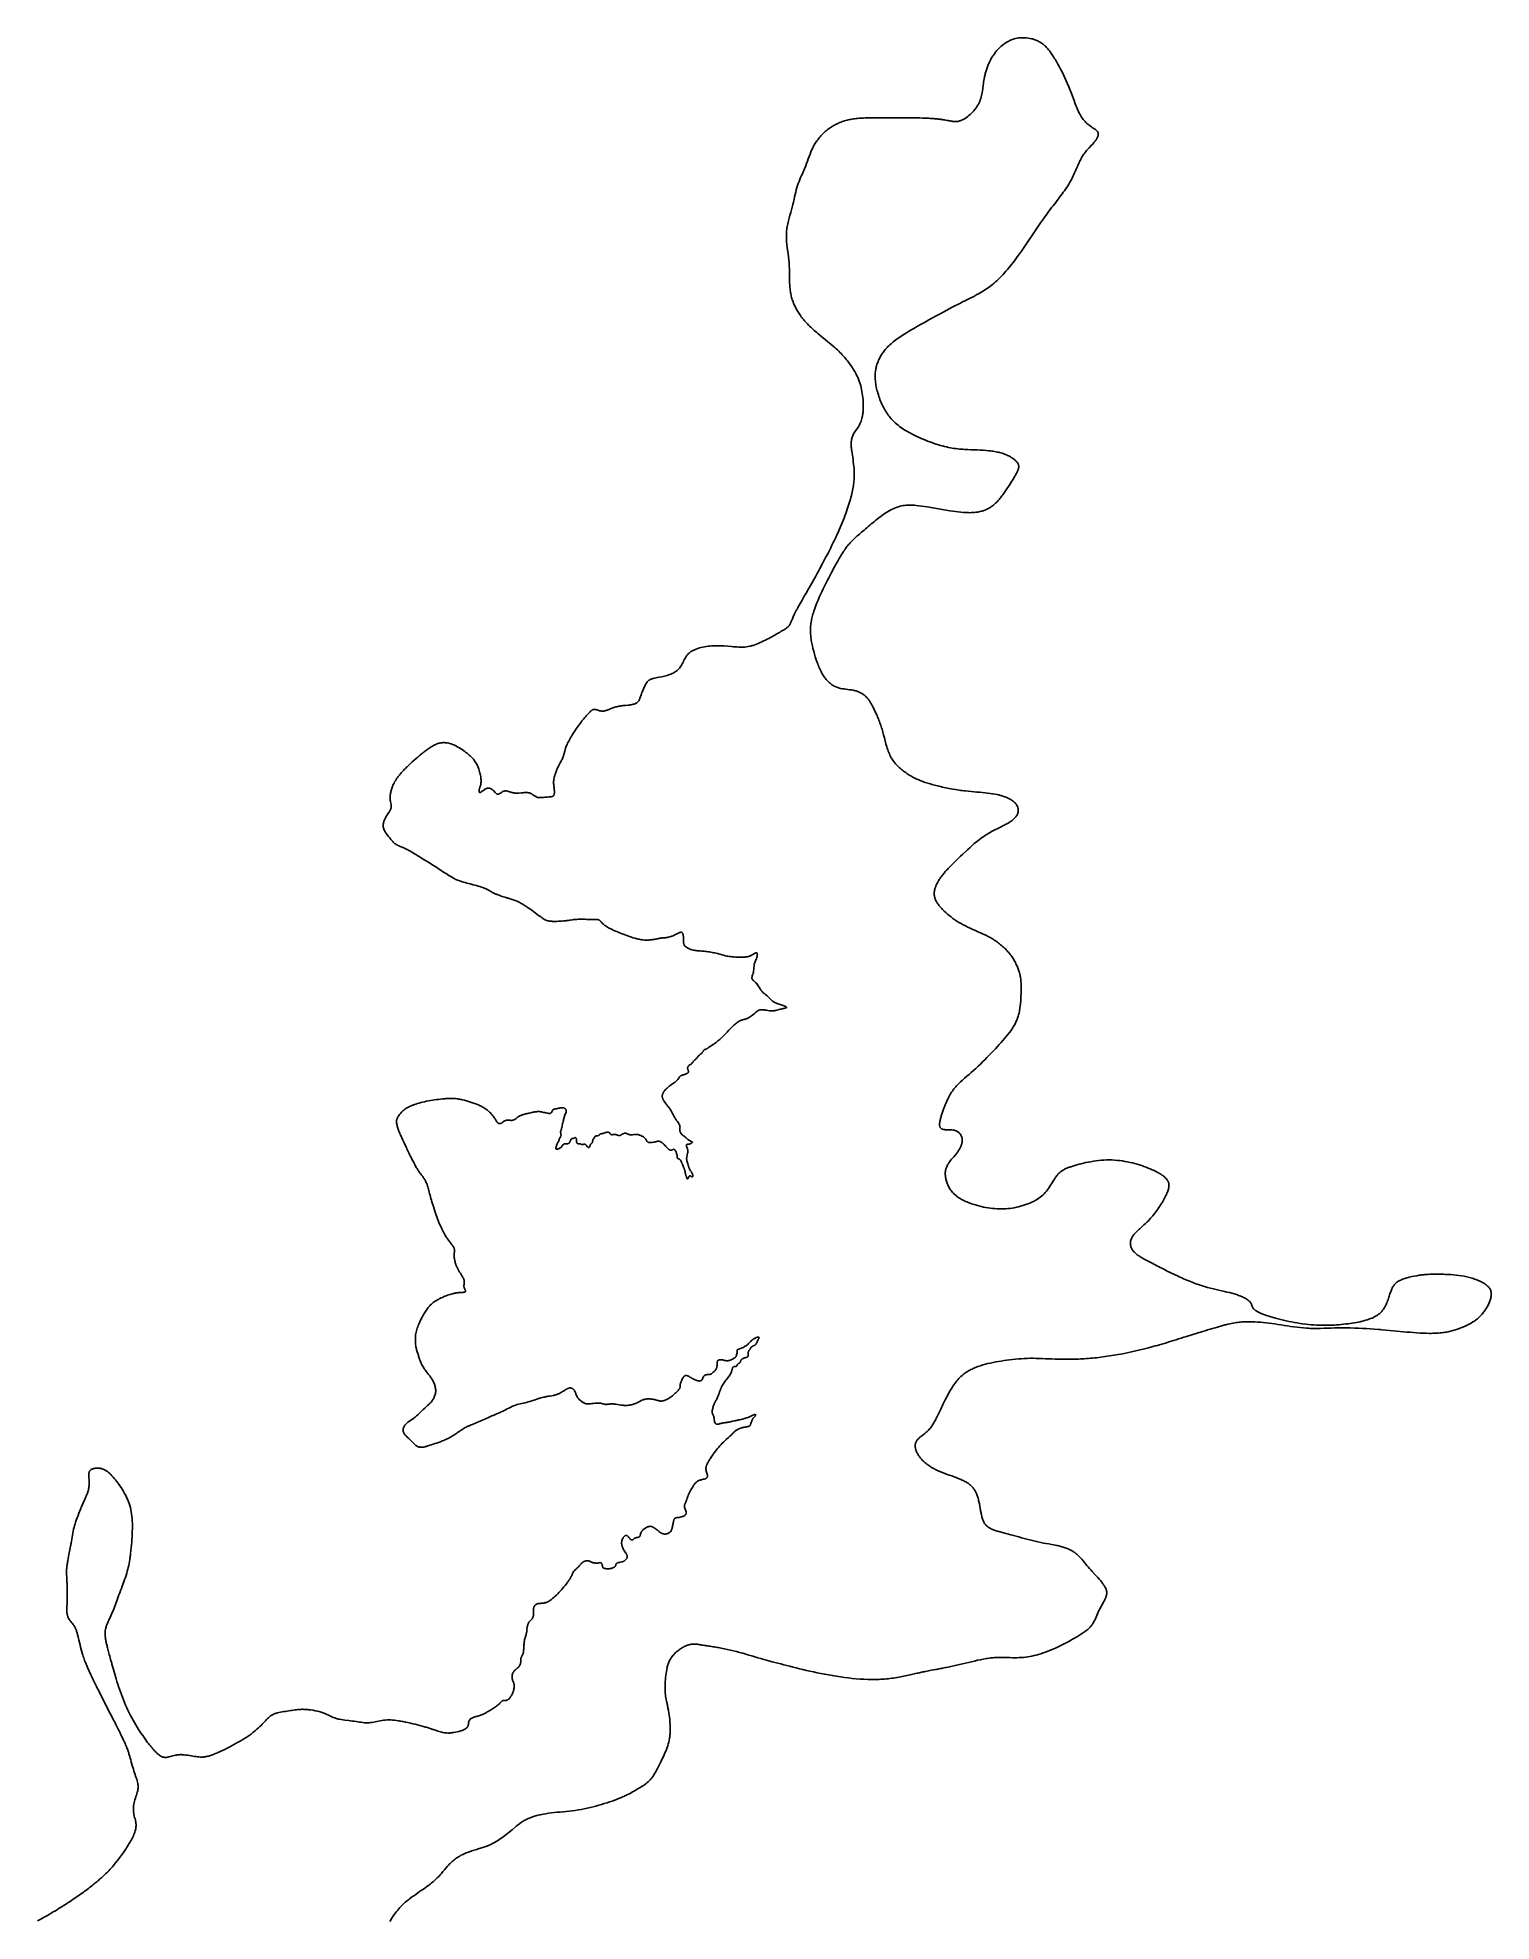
# Model space of a CAD drawing. Header units: millimetres. Extents: x -2455 to 4872, y -929 to 8563.
import ezdxf

# ---------------------------------------------------------------- set-up
doc = ezdxf.new("R2010")
doc.units = ezdxf.units.MM
doc.layers.add('178', color=7, linetype='Continuous')

msp = doc.modelspace()

# ---------------------------------------------------------------- linework, layer by layer
at = {"layer": '178', "elevation": 178}
msp.add_lwpolyline([(-2454.7, -927.4), (-2442.6, -920.6), (-2430.9, -914), (-2419.3, -907.4), (-2408.1, -900.9), (-2397.1, -894.5), (-2386.3, -888.1), (-2375.8, -881.9), (-2365.6, -875.7), (-2355.5, -869.6), (-2345.7, -863.6), (-2336.2, -857.7), (-2326.9, -851.8), (-2317.7, -846.1), (-2308.9, -840.4), (-2300.2, -834.8), (-2291.7, -829.2), (-2283.5, -823.8), (-2275.4, -818.4), (-2267.6, -813.1), (-2259.9, -807.8), (-2252.5, -802.7), (-2245.2, -797.6), (-2238.1, -792.6), (-2231.2, -787.6), (-2224.5, -782.7), (-2217.9, -777.9), (-2211.5, -773.2), (-2205.3, -768.5), (-2199.3, -763.9), (-2193.4, -759.4), (-2187.7, -754.9), (-2182.1, -750.5), (-2176.6, -746.2), (-2171.4, -741.9), (-2166.2, -737.7), (-2161.2, -733.6), (-2156.3, -729.5), (-2151.6, -725.5), (-2146.9, -721.5), (-2142.4, -717.6), (-2138.1, -713.8), (-2133.8, -710), (-2125.6, -702.6), (-2117.8, -695.4), (-2110.4, -688.3), (-2103.3, -681.4), (-2096.6, -674.6), (-2090.2, -667.9), (-2084.1, -661.3), (-2078.2, -654.7), (-2072.6, -648.2), (-2067.1, -641.7), (-2061.8, -635.3), (-2051.6, -622.3), (-2041.7, -609.1), (-2031.9, -595.6), (-2022.2, -581.7), (-2012.6, -567.5), (-2003.3, -553.2), (-1998.8, -546.1), (-1994.5, -539), (-1990.3, -532), (-1986.3, -525), (-1982.5, -518.1), (-1979, -511.3), (-1975.6, -504.7), (-1972.5, -498.2), (-1969.7, -491.9), (-1967.2, -485.7), (-1965.1, -479.8), (-1963.2, -474), (-1961.7, -468.6), (-1960.6, -463.3), (-1959.7, -458.3), (-1959.2, -453.4), (-1958.9, -448.8), (-1958.8, -444.3), (-1959, -440), (-1959.3, -435.8), (-1959.8, -431.7), (-1960.5, -427.8), (-1961.2, -423.9), (-1962.1, -420.2), (-1964, -412.8), (-1966, -405.7), (-1967.9, -398.5), (-1969.5, -391.4), (-1970.8, -384.1), (-1971.6, -376.8), (-1972.1, -369.3), (-1972.3, -361.8), (-1972, -354.3), (-1971.4, -346.7), (-1970.3, -339.1), (-1968.9, -331.5), (-1967, -323.9), (-1964.8, -316.2), (-1962.4, -308.6), (-1959.8, -301), (-1957.2, -293.5), (-1954.7, -286), (-1952.5, -278.5), (-1950.6, -271.2), (-1949.8, -267.5), (-1949.2, -263.9), (-1948.7, -260.3), (-1948.4, -256.7), (-1948.3, -253.1), (-1948.3, -249.5), (-1948.5, -246), (-1948.8, -242.5), (-1949.3, -239), (-1949.9, -235.4), (-1951.4, -228.3), (-1953.4, -221), (-1955.7, -213.6), (-1958.3, -205.9), (-1961, -198), (-1963.9, -189.7), (-1966.7, -181.1), (-1969.6, -172.1), (-1972.4, -162.8), (-1978, -143.8), (-1983.4, -124.9), (-1985.9, -115.6), (-1988.4, -106.6), (-1990.8, -98), (-1993.2, -89.6), (-1994.5, -85.3), (-1995.8, -81), (-1997.3, -76.5), (-1998.8, -71.9), (-2000.6, -66.9), (-2002.5, -61.7), (-2004.7, -56.2), (-2005.8, -53.2), (-2007.1, -50.2), (-2008.4, -47.1), (-2009.7, -43.8), (-2011.2, -40.4), (-2012.7, -36.8), (-2014.3, -33.2), (-2016, -29.4), (-2017.8, -25.4), (-2019.7, -21.3), (-2021.7, -17), (-2023.8, -12.5), (-2025.9, -7.8), (-2028.2, -3), (-2030.6, 2), (-2033.1, 7.2), (-2035.8, 12.7), (-2038.5, 18.3), (-2041.4, 24.2), (-2044.4, 30.2), (-2047.5, 36.5), (-2050.7, 42.9), (-2054, 49.5), (-2057.5, 56.3), (-2060.9, 63.2), (-2064.5, 70.3), (-2068.2, 77.5), (-2071.9, 84.8), (-2079.5, 99.7), (-2087.2, 115), (-2095.2, 130.5), (-2111.3, 162), (-2127.3, 193.4), (-2135.2, 208.9), (-2142.9, 224.2), (-2150.4, 239.1), (-2154, 246.3), (-2157.6, 253.5), (-2161.1, 260.5), (-2164.5, 267.4), (-2167.8, 274.2), (-2171, 280.7), (-2174.2, 287.1), (-2177.2, 293.3), (-2180.1, 299.3), (-2182.9, 305.2), (-2185.6, 310.9), (-2188.2, 316.4), (-2190.6, 321.7), (-2193, 326.9), (-2195.3, 331.9), (-2197.5, 336.8), (-2199.7, 341.5), (-2201.7, 346.1), (-2203.7, 350.6), (-2205.5, 354.9), (-2207.3, 359.2), (-2209.1, 363.3), (-2210.7, 367.3), (-2212.3, 371.2), (-2215.3, 378.7), (-2218, 385.8), (-2220.5, 392.6), (-2222.8, 399.2), (-2225, 405.5), (-2227, 411.7), (-2228.8, 417.7), (-2232.2, 429.4), (-2235.3, 441.1), (-2238.3, 452.9), (-2241.2, 464.6), (-2243.9, 476.2), (-2246.6, 487.6), (-2249.2, 498.5), (-2250.5, 503.8), (-2251.8, 508.9), (-2253.1, 513.9), (-2254.4, 518.7), (-2255.6, 523.3), (-2256.9, 527.7), (-2258.2, 531.8), (-2259.5, 535.7), (-2260.9, 539.4), (-2262.2, 542.8), (-2263.5, 546.1), (-2264.9, 549.1), (-2266.2, 551.9), (-2267.6, 554.5), (-2269, 557), (-2270.4, 559.3), (-2271.8, 561.4), (-2273.2, 563.5), (-2276, 567.3), (-2278.9, 570.9), (-2281.7, 574.2), (-2287.4, 580.9), (-2290.3, 584.4), (-2293, 588), (-2295.7, 591.9), (-2298.1, 596.1), (-2300.4, 600.6), (-2302.4, 605.4), (-2303.3, 607.9), (-2304.1, 610.6), (-2304.9, 613.4), (-2305.5, 616.3), (-2306.1, 619.3), (-2306.5, 622.4), (-2306.9, 625.7), (-2307.2, 629), (-2307.3, 632.6), (-2307.5, 636.2), (-2307.5, 639.9), (-2307.5, 643.8), (-2307.4, 647.8), (-2307.3, 651.9), (-2307, 660.5), (-2306.6, 669.5), (-2306.1, 678.9), (-2305.8, 688.8), (-2305.5, 699.1), (-2305.3, 709.8), (-2305.3, 720.8), (-2305.6, 743), (-2305.9, 753.9), (-2306.2, 764.5), (-2306.4, 769.7), (-2306.6, 774.8), (-2306.9, 779.7), (-2307.1, 784.4), (-2307.3, 789), (-2307.6, 793.4), (-2307.8, 797.6), (-2308, 801.6), (-2308.3, 805.4), (-2308.5, 809), (-2308.9, 816), (-2309.1, 822.5), (-2309.3, 829), (-2309.2, 835.5), (-2309, 842.3), (-2308.7, 845.8), (-2308.4, 849.5), (-2308.1, 853.3), (-2307.6, 857.4), (-2307.1, 861.6), (-2306.5, 866.1), (-2305.8, 870.8), (-2305, 875.7), (-2304.1, 880.8), (-2303.2, 886.1), (-2302.3, 891.5), (-2301.2, 897), (-2299.1, 908.4), (-2296.9, 920.1), (-2292.4, 943.6), (-2290.3, 955.1), (-2289.3, 960.8), (-2288.3, 966.3), (-2287.4, 971.7), (-2286.5, 977), (-2284.8, 987.3), (-2283.2, 997.4), (-2281.5, 1007.2), (-2279.8, 1017), (-2277.9, 1026.8), (-2275.8, 1036.8), (-2273.4, 1047.1), (-2272.1, 1052.3), (-2270.7, 1057.7), (-2269.1, 1063.1), (-2267.5, 1068.7), (-2265.7, 1074.4), (-2263.9, 1080.2), (-2259.9, 1092.1), (-2255.7, 1104), (-2251.2, 1116.1), (-2246.6, 1128.1), (-2241.9, 1139.9), (-2237.2, 1151.4), (-2234.8, 1157), (-2232.5, 1162.5), (-2230.2, 1167.9), (-2228, 1173.1), (-2225.8, 1178.1), (-2223.6, 1183), (-2221.5, 1187.8), (-2219.4, 1192.4), (-2217.4, 1197), (-2215.5, 1201.3), (-2213.6, 1205.6), (-2211.8, 1209.8), (-2210, 1213.8), (-2208.4, 1217.8), (-2206.8, 1221.7), (-2205.3, 1225.4), (-2203.9, 1229.1), (-2202.6, 1232.8), (-2201.4, 1236.3), (-2200.3, 1239.8), (-2199.3, 1243.2), (-2198.5, 1246.5), (-2197.7, 1249.9), (-2197, 1253.1), (-2196, 1259.5), (-2195.4, 1265.7), (-2195, 1271.8), (-2194.9, 1277.7), (-2195.1, 1283.5), (-2195.4, 1289.2), (-2195.8, 1294.8), (-2196.7, 1305.8), (-2197.1, 1311.2), (-2197.3, 1316.4), (-2197.3, 1321.5), (-2197, 1326.4), (-2196.6, 1328.7), (-2196.2, 1331), (-2195.6, 1333.2), (-2194.8, 1335.3), (-2193.9, 1337.3), (-2192.9, 1339.3), (-2191.6, 1341.1), (-2190.2, 1342.9), (-2188.5, 1344.5), (-2186.7, 1346), (-2184.6, 1347.4), (-2182.4, 1348.7), (-2179.9, 1349.8), (-2177.3, 1350.9), (-2174.6, 1351.8), (-2171.8, 1352.6), (-2168.8, 1353.3), (-2165.7, 1353.8), (-2162.5, 1354.2), (-2159.3, 1354.5), (-2156, 1354.7), (-2152.7, 1354.7), (-2149.4, 1354.6), (-2146, 1354.4), (-2142.6, 1354), (-2139.3, 1353.5), (-2136, 1352.9), (-2132.8, 1352.1), (-2129.6, 1351.2), (-2126.5, 1350.1), (-2123.4, 1348.9), (-2120.4, 1347.6), (-2117.4, 1346.1), (-2114.5, 1344.5), (-2111.6, 1342.8), (-2108.7, 1340.9), (-2105.8, 1338.9), (-2103, 1336.9), (-2097.4, 1332.3), (-2091.8, 1327.3), (-2086.2, 1321.8), (-2080.5, 1316), (-2074.8, 1309.7), (-2069, 1303), (-2063.1, 1295.9), (-2057.2, 1288.6), (-2051.3, 1280.9), (-2045.5, 1273.1), (-2039.8, 1264.9), (-2034.2, 1256.6), (-2028.7, 1248.2), (-2023.5, 1239.6), (-2018.4, 1230.9), (-2013.6, 1222.1), (-2009, 1213.2), (-2004.7, 1204), (-2000.6, 1194.8), (-1996.9, 1185.3), (-1993.4, 1175.6), (-1990.3, 1165.7), (-1987.5, 1155.5), (-1985.1, 1145.1), (-1983, 1134.4), (-1981.3, 1123.5), (-1979.9, 1112.2), (-1978.8, 1100.6), (-1978, 1088.6), (-1977.5, 1076.3), (-1977.3, 1063.7), (-1977.3, 1057.2), (-1977.3, 1050.6), (-1977.6, 1037.2), (-1978.1, 1023.4), (-1978.9, 1009.4), (-1979.8, 995.4), (-1980.9, 981.4), (-1982.1, 967.5), (-1983.4, 954), (-1984.8, 940.8), (-1985.5, 934.5), (-1986.2, 928.2), (-1986.9, 922.1), (-1987.6, 916.2), (-1988.3, 910.5), (-1989.1, 904.9), (-1989.8, 899.5), (-1990.6, 894.2), (-1992.2, 883.8), (-1993.9, 873.8), (-1995.8, 864), (-1997.9, 854.3), (-2000.3, 844.6), (-2002.9, 834.7), (-2005.9, 824.6), (-2009.2, 814.1), (-2012.8, 803.4), (-2016.6, 792.5), (-2020.6, 781.4), (-2028.8, 759.1), (-2033, 748), (-2037.1, 737.1), (-2041, 726.4), (-2044.8, 716), (-2048.4, 705.9), (-2051.9, 696), (-2055.2, 686.3), (-2058.6, 676.9), (-2061.9, 667.6), (-2065.3, 658.5), (-2068.8, 649.5), (-2072.5, 640.6), (-2076.3, 631.8), (-2080.2, 623), (-2088.4, 605.8), (-2092.4, 597.3), (-2096.3, 589), (-2100, 580.9), (-2103.4, 572.9), (-2106.4, 565.2), (-2107.8, 561.4), (-2109, 557.7), (-2110.1, 554.1), (-2111.1, 550.5), (-2111.9, 546.9), (-2112.7, 543.4), (-2113.8, 536.4), (-2114.5, 529.4), (-2114.8, 522.4), (-2114.6, 515.2), (-2114.1, 507.8), (-2113.7, 504), (-2113.2, 500.2), (-2112.7, 496.2), (-2112, 492.1), (-2111.3, 487.9), (-2110.5, 483.6), (-2109.6, 479.2), (-2108.7, 474.6), (-2107.6, 469.8), (-2106.5, 464.7), (-2105.2, 459.5), (-2103.9, 454), (-2102.5, 448.2), (-2100.9, 442.2), (-2099.2, 435.8), (-2097.5, 429.1), (-2095.6, 422.1), (-2093.6, 414.7), (-2091.4, 406.8), (-2089.2, 398.6), (-2086.8, 389.9), (-2085.6, 385.4), (-2084.3, 380.8), (-2083, 376.1), (-2081.6, 371.2), (-2080.2, 366.3), (-2078.8, 361.1), (-2075.9, 350.6), (-2072.8, 339.6), (-2069.5, 328.2), (-2066.1, 316.5), (-2062.6, 304.4), (-2058.9, 292.1), (-2055, 279.5), (-2050.9, 266.7), (-2046.6, 253.6), (-2042.2, 240.5), (-2037.6, 227.2), (-2032.8, 213.9), (-2027.8, 200.5), (-2022.6, 187.1), (-2017.2, 173.8), (-2011.6, 160.5), (-2005.8, 147.3), (-1999.8, 134.3), (-1993.5, 121.4), (-1987.1, 108.7), (-1980.6, 96.2), (-1973.8, 84), (-1967, 72), (-1960.1, 60.3), (-1953.2, 48.8), (-1946.2, 37.7), (-1939.3, 26.9), (-1932.3, 16.5), (-1925.4, 6.4), (-1918.6, -3.3), (-1912, -12.6), (-1905.4, -21.4), (-1902.2, -25.7), (-1899, -29.8), (-1895.9, -33.8), (-1892.8, -37.7), (-1889.8, -41.5), (-1886.8, -45.2), (-1883.9, -48.7), (-1881.1, -52.1), (-1878.3, -55.4), (-1875.6, -58.5), (-1873, -61.5), (-1870.4, -64.4), (-1867.9, -67.2), (-1865.5, -69.8), (-1863.1, -72.3), (-1860.8, -74.7), (-1858.5, -77), (-1856.3, -79.1), (-1854.1, -81.2), (-1852, -83.1), (-1847.9, -86.6), (-1844, -89.8), (-1840.3, -92.5), (-1836.7, -94.9), (-1833.2, -97), (-1829.9, -98.7), (-1826.6, -100.1), (-1823.4, -101.2), (-1820.3, -102.1), (-1817.3, -102.7), (-1814.2, -103), (-1811.2, -103.2), (-1808.2, -103.2), (-1805.2, -103), (-1802.2, -102.6), (-1799.1, -102.2), (-1792.9, -100.9), (-1786.5, -99.2), (-1779.9, -97.4), (-1773.1, -95.4), (-1766, -93.6), (-1758.7, -91.9), (-1754.8, -91.2), (-1750.9, -90.6), (-1747, -90.1), (-1742.9, -89.7), (-1738.7, -89.5), (-1734.4, -89.4), (-1730, -89.4), (-1725.6, -89.6), (-1716.7, -90.2), (-1707.6, -91.1), (-1698.5, -92.3), (-1689.4, -93.6), (-1680.6, -95.1), (-1672, -96.6), (-1663.8, -98), (-1659.9, -98.6), (-1656.1, -99.2), (-1648.7, -100.3), (-1641.6, -101.1), (-1634.6, -101.6), (-1627.6, -101.7), (-1624.1, -101.6), (-1620.5, -101.4), (-1616.8, -101.1), (-1613.1, -100.6), (-1609.3, -100.1), (-1605.3, -99.3), (-1601.3, -98.5), (-1597.1, -97.5), (-1592.7, -96.3), (-1588.2, -95), (-1583.5, -93.5), (-1578.6, -91.8), (-1573.6, -90), (-1568.5, -88.1), (-1563.2, -86), (-1557.8, -83.8), (-1552.3, -81.5), (-1546.7, -79.1), (-1541, -76.6), (-1535.2, -73.9), (-1523.3, -68.4), (-1511.3, -62.6), (-1499.1, -56.5), (-1486.8, -50.1), (-1474.5, -43.7), (-1462.3, -37.1), (-1450.2, -30.3), (-1438.2, -23.5), (-1426.5, -16.6), (-1415.2, -9.7), (-1404.2, -2.7), (-1398.9, 0.8), (-1393.7, 4.3), (-1388.7, 7.8), (-1383.7, 11.3), (-1379, 14.7), (-1374.3, 18.2), (-1369.9, 21.6), (-1365.5, 25.1), (-1361.3, 28.5), (-1357.2, 31.9), (-1353.3, 35.2), (-1349.5, 38.6), (-1342.1, 45.2), (-1335.3, 51.7), (-1328.8, 58), (-1322.7, 64.2), (-1317, 70.2), (-1311.5, 76.1), (-1306.3, 81.7), (-1301.2, 87.1), (-1296.2, 92.2), (-1291.1, 97), (-1285.9, 101.5), (-1280.5, 105.7), (-1277.7, 107.7), (-1274.8, 109.6), (-1271.8, 111.3), (-1268.6, 113), (-1265.4, 114.6), (-1262, 116.1), (-1258.4, 117.5), (-1254.8, 118.7), (-1251, 119.9), (-1247.1, 121), (-1239.1, 123), (-1230.7, 124.7), (-1222.3, 126.2), (-1213.7, 127.6), (-1205.1, 128.8), (-1196.7, 130), (-1188.5, 131.2), (-1180.7, 132.4), (-1173, 133.7), (-1165.5, 134.9), (-1158.1, 136.1), (-1150.6, 137.1), (-1143, 138), (-1135, 138.7), (-1130.9, 138.9), (-1126.7, 139), (-1122.4, 139.1), (-1117.9, 139.1), (-1113.3, 139), (-1108.6, 138.9), (-1103.7, 138.6), (-1098.6, 138.2), (-1093.5, 137.8), (-1088.3, 137.2), (-1077.6, 135.9), (-1066.8, 134.2), (-1056.1, 132.2), (-1045.5, 130), (-1035.3, 127.5), (-1030.3, 126.1), (-1025.5, 124.7), (-1020.8, 123.2), (-1016.3, 121.7), (-1012, 120.1), (-1007.8, 118.4), (-1003.8, 116.8), (-1000, 115.1), (-992.5, 111.6), (-985.4, 108.1), (-978.5, 104.7), (-971.6, 101.4), (-964.6, 98.3), (-957.4, 95.4), (-953.7, 94), (-949.8, 92.8), (-945.9, 91.6), (-941.8, 90.5), (-937.6, 89.6), (-933.3, 88.7), (-924.4, 87), (-915.3, 85.7), (-905.9, 84.4), (-886.9, 82.3), (-877.5, 81.2), (-868.1, 80.1), (-859, 78.9), (-850.1, 77.6), (-841.5, 76.2), (-833, 74.9), (-824.8, 73.6), (-816.6, 72.6), (-808.6, 71.8), (-800.6, 71.2), (-792.7, 71.1), (-788.7, 71.2), (-784.8, 71.4), (-776.9, 72.2), (-769, 73.3), (-761, 74.8), (-753, 76.5), (-736.8, 80), (-728.5, 81.6), (-720.1, 83.1), (-711.6, 84.3), (-702.9, 85.1), (-694, 85.5), (-684.9, 85.6), (-675.6, 85.3), (-666, 84.6), (-656, 83.7), (-645.8, 82.4), (-635.1, 80.9), (-629.7, 80), (-624.1, 79.1), (-618.4, 78.1), (-612.7, 77), (-600.8, 74.7), (-588.7, 72.2), (-576.4, 69.6), (-564.1, 66.7), (-551.8, 63.8), (-539.8, 60.8), (-528, 57.8), (-516.5, 54.7), (-511, 53.1), (-505.6, 51.6), (-500.4, 50), (-495.3, 48.5), (-490.4, 47), (-485.6, 45.4), (-480.9, 44), (-476.4, 42.5), (-472, 41), (-467.7, 39.6), (-463.5, 38.2), (-459.5, 36.8), (-451.7, 34.2), (-444.4, 31.7), (-437.4, 29.4), (-430.8, 27.3), (-424.5, 25.4), (-418.4, 23.7), (-412.5, 22.3), (-406.6, 21.2), (-400.7, 20.3), (-394.6, 19.8), (-388.2, 19.6), (-384.9, 19.6), (-381.4, 19.7), (-377.9, 19.9), (-374.2, 20.2), (-370.4, 20.5), (-366.4, 21), (-362.3, 21.6), (-358.1, 22.2), (-349.5, 23.8), (-340.7, 25.6), (-332, 27.8), (-323.6, 30.2), (-319.5, 31.5), (-315.6, 32.8), (-311.9, 34.2), (-308.4, 35.7), (-305, 37.1), (-301.9, 38.7), (-299.1, 40.2), (-296.6, 41.8), (-294.3, 43.4), (-292.4, 45.1), (-290.7, 46.8), (-289.2, 48.4), (-288, 50.1), (-287, 51.9), (-286.1, 53.6), (-285.4, 55.3), (-284.8, 57.1), (-284.4, 58.8), (-283.8, 62.2), (-283.2, 69), (-282.9, 72.3), (-282.3, 75.4), (-281.5, 78.5), (-280.4, 81.3), (-279, 84.1), (-277.2, 86.7), (-275.2, 89.1), (-272.8, 91.3), (-270, 93.4), (-266.9, 95.3), (-263.5, 97), (-259.6, 98.5), (-255.5, 99.9), (-251.1, 101.1), (-246.5, 102.4), (-241.7, 103.6), (-231.9, 106.2), (-227, 107.7), (-222.1, 109.3), (-217.2, 111.1), (-212.4, 113.1), (-207.7, 115.3), (-202.9, 117.7), (-198.2, 120.2), (-193.4, 122.9), (-188.5, 125.8), (-183.5, 128.7), (-178.4, 131.9), (-173.2, 135.1), (-162.6, 141.8), (-152.2, 148.6), (-147.3, 152.1), (-142.6, 155.4), (-138.2, 158.7), (-134.2, 161.8), (-132.3, 163.3), (-130.6, 164.8), (-127.5, 167.6), (-124.8, 170.3), (-122.4, 172.7), (-120.2, 175), (-118.3, 177), (-116.5, 178.7), (-114.8, 180.2), (-113.1, 181.4), (-111.3, 182.4), (-109.5, 183), (-107.5, 183.5), (-105.5, 183.7), (-103.5, 183.8), (-99.3, 183.8), (-95.1, 184), (-93, 184.2), (-90.9, 184.7), (-88.9, 185.3), (-86.9, 186.2), (-85, 187.3), (-83, 188.6), (-81.1, 190.2), (-79.1, 192), (-77.2, 194.1), (-75.2, 196.5), (-73.2, 199.1), (-71.3, 202), (-69.3, 205.2), (-67.3, 208.5), (-65.5, 212), (-63.6, 215.7), (-61.9, 219.5), (-60.3, 223.3), (-58.7, 227.2), (-57.4, 231.2), (-56.2, 235.1), (-55.2, 239), (-54.3, 242.9), (-53.7, 246.8), (-53.2, 250.5), (-53, 254.2), (-53, 257.8), (-53.3, 261.3), (-53.8, 264.7), (-54.5, 267.9), (-55.5, 271.1), (-56.6, 274.1), (-59, 280.1), (-61.4, 286.3), (-62.4, 289.6), (-63.2, 293), (-63.7, 296.5), (-64, 300.3), (-64, 304.2), (-63.7, 308.1), (-63, 312), (-62.1, 316), (-60.8, 319.8), (-59.3, 323.5), (-57.4, 327), (-55.1, 330.3), (-52.5, 333.3), (-49.7, 336.1), (-46.7, 338.7), (-43.6, 341.2), (-37.4, 346), (-34.5, 348.4), (-31.8, 350.9), (-29.3, 353.5), (-27.2, 356.3), (-25.4, 359.2), (-23.9, 362.2), (-22.7, 365.3), (-21.8, 368.4), (-21.1, 371.4), (-20.6, 374.4), (-20.2, 377.2), (-20, 379.9), (-19.9, 382.3), (-19.9, 384.5), (-20, 386.5), (-20, 388.4), (-20, 391.9), (-19.8, 393.6), (-19.5, 395.3), (-19, 397.1), (-18.3, 398.9), (-17.4, 400.9), (-16.3, 403), (-15.1, 405.3), (-13.8, 407.8), (-12.4, 410.4), (-11.1, 413.4), (-9.8, 416.5), (-8.6, 420), (-7.5, 423.7), (-6.7, 427.8), (-6, 432.1), (-5.4, 436.7), (-5, 441.3), (-4.7, 446.1), (-4.2, 455.7), (-4, 460.3), (-3.7, 464.9), (-3.5, 469.2), (-3.1, 473.2), (-2.7, 477.1), (-2.2, 480.7), (-1.7, 484.2), (-1.1, 487.5), (-0.5, 490.7), (0.2, 493.8), (1.8, 499.5), (5.5, 510.5), (7.3, 516.1), (8.1, 519), (8.8, 522.1), (9.5, 525.4), (10, 528.8), (10.4, 532.5), (10.8, 536.2), (11.4, 543.8), (12.2, 551.4), (12.7, 555.1), (13.3, 558.6), (14, 561.9), (14.9, 565), (15.9, 567.9), (17.1, 570.7), (18.4, 573.2), (19.7, 575.6), (21.2, 577.9), (22.7, 580), (24.3, 581.9), (25.9, 583.8), (29.2, 587.1), (32.4, 590.4), (35.5, 593.6), (36.9, 595.4), (38.2, 597.3), (39.4, 599.3), (40.5, 601.5), (41.4, 603.9), (42.2, 606.4), (42.8, 609), (43.4, 611.6), (44.2, 616.9), (44.5, 619.5), (44.6, 621.9), (44.7, 624.3), (44.8, 626.5), (44.7, 630.6), (44.6, 634.3), (44.4, 637.7), (44.3, 641), (44.5, 644.2), (44.8, 647.4), (45.5, 650.5), (46.4, 653.6), (47.8, 656.6), (49.4, 659.5), (51.4, 662.3), (53.6, 664.9), (56, 667.1), (58.6, 668.9), (61.3, 670.3), (64.2, 671.3), (67.4, 672.1), (70.9, 672.6), (74.7, 672.9), (78.9, 673.2), (83.5, 673.4), (88.4, 673.7), (93.7, 674.2), (96.6, 674.5), (99.5, 675), (102.7, 675.7), (106, 676.6), (109.5, 677.9), (113.3, 679.5), (115.3, 680.5), (117.4, 681.6), (119.6, 682.7), (121.8, 684.1), (124.1, 685.5), (126.5, 687.1), (128.9, 688.8), (131.5, 690.6), (134.1, 692.6), (136.7, 694.6), (139.5, 696.8), (142.3, 699.1), (148, 704.1), (153.9, 709.4), (160, 715.2), (166.1, 721.3), (172.4, 727.7), (178.7, 734.4), (184.9, 741.4), (191.1, 748.6), (197.2, 755.8), (203.1, 763), (208.6, 770.2), (213.9, 777.1), (216.4, 780.4), (218.7, 783.7), (221, 786.9), (223.1, 790), (225, 793), (226.9, 795.8), (228.6, 798.5), (230.1, 801.1), (231.5, 803.5), (232.8, 805.8), (233.9, 808), (235, 810.1), (235.9, 812.1), (236.8, 813.9), (238.4, 817.4), (239.7, 820.5), (241, 823.4), (242.1, 826), (243.4, 828.4), (244.7, 830.7), (246.2, 832.9), (247.8, 834.9), (249.6, 836.9), (253.4, 840.8), (257.5, 844.6), (261.7, 848.6), (266, 852.8), (270.2, 857.1), (274.2, 861.4), (276.1, 863.5), (277.9, 865.5), (279.5, 867.4), (281.1, 869.2), (283.9, 872.5), (286.6, 875.4), (289.5, 878.1), (291.1, 879.3), (292.9, 880.6), (294.9, 881.7), (297, 882.9), (299.4, 883.9), (301.8, 884.9), (304.3, 885.8), (306.8, 886.6), (309.3, 887.2), (311.8, 887.7), (314.1, 888), (316.3, 888.2), (318.4, 888.1), (320.3, 887.8), (322.1, 887.4), (323.8, 886.9), (327, 885.6), (329.9, 884.2), (332.8, 882.7), (335.8, 881.3), (338.9, 880.1), (342.1, 879), (345.6, 878), (349.4, 877.2), (353.4, 876.5), (357.4, 876.1), (361.2, 875.9), (363.1, 875.9), (364.8, 876), (368.1, 876.4), (371, 877), (373.7, 877.6), (376.2, 878.1), (378.8, 878.3), (380, 878.2), (381.2, 878.1), (382.4, 877.8), (383.6, 877.3), (384.7, 876.7), (385.7, 875.9), (386.7, 874.8), (387.6, 873.6), (388.4, 872.1), (389.1, 870.3), (389.7, 868.5), (390.3, 866.5), (391.3, 862.4), (391.7, 860.4), (392.1, 858.6), (392.5, 856.9), (393, 855.4), (393.4, 854.2), (393.8, 853.2), (394.4, 852.5), (395, 851.8), (395.7, 851.3), (396.5, 850.9), (397.6, 850.5), (398.7, 850.1), (400.1, 849.8), (401.8, 849.3), (403.6, 848.9), (405.6, 848.4), (407.8, 848), (410.2, 847.6), (412.7, 847.2), (415.4, 847), (418.1, 846.9), (421, 846.9), (423.9, 847.1), (426.9, 847.5), (429.9, 848), (432.8, 848.7), (435.7, 849.4), (438.5, 850.2), (441.2, 851.1), (443.7, 852), (446, 852.9), (448, 853.8), (449.8, 854.7), (451.3, 855.5), (452.7, 856.4), (453.8, 857.2), (454.8, 858.1), (455.6, 859.1), (457, 861.1), (458, 863.5), (459, 866.1), (460, 868.8), (461.4, 871.5), (462.2, 872.8), (463.2, 873.9), (464.4, 875), (465.7, 875.9), (467.2, 876.8), (468.9, 877.5), (470.6, 878.2), (472.4, 878.7), (476.4, 879.7), (480.5, 880.5), (488.8, 882), (493, 883), (495.1, 883.6), (497.2, 884.4), (499.2, 885.3), (501.2, 886.4), (503.2, 887.6), (505.1, 889), (506.9, 890.5), (508.7, 892), (510.3, 893.7), (511.7, 895.4), (513, 897.2), (514.2, 899), (515.1, 900.8), (515.8, 902.6), (516.3, 904.4), (516.7, 906.3), (516.8, 908.1), (516.7, 910), (516.4, 912), (516, 913.9), (515.3, 915.9), (514.4, 918), (513.4, 920), (512.2, 922.1), (510.9, 924.3), (509.4, 926.6), (506.3, 931.2), (503, 936.2), (499.7, 941.5), (496.5, 947.2), (493.7, 953.1), (492.4, 956.2), (491.3, 959.2), (490.4, 962.3), (489.6, 965.4), (489, 968.5), (488.6, 971.6), (488.4, 974.7), (488.4, 977.7), (488.5, 980.8), (488.8, 983.7), (489.3, 986.7), (490, 989.6), (490.8, 992.4), (491.8, 995.1), (492.9, 997.8), (494.1, 1000.3), (495.5, 1002.8), (496.9, 1005), (498.5, 1007.2), (500, 1009.1), (501.6, 1010.8), (503.3, 1012.3), (504.9, 1013.5), (506.5, 1014.5), (508.1, 1015.2), (509.7, 1015.6), (511.2, 1015.8), (512.7, 1015.8), (514.2, 1015.5), (515.6, 1015), (517, 1014.3), (518.3, 1013.3), (519.5, 1012.1), (520.7, 1010.7), (523, 1007.6), (525.3, 1004.2), (527.7, 1000.9), (529, 999.3), (530.4, 997.9), (531.9, 996.6), (533.4, 995.5), (535, 994.6), (536.6, 993.8), (538.1, 993.2), (539.7, 992.8), (541.1, 992.6), (542.5, 992.6), (543.7, 992.8), (544.9, 993.2), (545.9, 993.8), (546.8, 994.5), (548.5, 996.2), (550.2, 998.2), (552.2, 1000), (553.4, 1000.9), (554.7, 1001.6), (557.6, 1002.9), (560.7, 1003.9), (564, 1004.6), (567.3, 1005.2), (570.4, 1005.7), (573.3, 1006.2), (574.7, 1006.6), (575.9, 1007), (577.1, 1007.6), (578.1, 1008.3), (579, 1009.2), (579.8, 1010.2), (580.5, 1011.5), (581.1, 1012.8), (581.6, 1014.4), (582.1, 1016), (583.1, 1019.6), (584.2, 1023.6), (585.7, 1027.7), (587.5, 1031.8), (589.6, 1035.7), (590.7, 1037.6), (591.9, 1039.3), (593.2, 1040.9), (594.5, 1042.4), (595.9, 1043.7), (597.3, 1044.8), (600.2, 1046.8), (603, 1048.5), (605.8, 1050.1), (608.5, 1051.6), (611, 1053.3), (616, 1056.5), (618.7, 1058), (621.6, 1059.3), (624.7, 1060.4), (626.4, 1060.8), (628.1, 1061.1), (629.8, 1061.3), (631.7, 1061.3), (633.5, 1061.2), (635.4, 1060.9), (637.4, 1060.5), (639.4, 1059.9), (643.4, 1058.3), (647.4, 1056.4), (651.3, 1054.1), (655, 1051.8), (658.5, 1049.3), (661.9, 1046.8), (665.4, 1044.1), (668.9, 1041.2), (672.6, 1038.1), (676.5, 1034.9), (680.6, 1031.8), (684.9, 1029), (687.1, 1027.7), (689.4, 1026.6), (691.6, 1025.5), (694, 1024.6), (696.3, 1023.9), (698.6, 1023.3), (701, 1022.8), (703.4, 1022.5), (705.7, 1022.4), (708, 1022.4), (710.3, 1022.5), (712.6, 1022.8), (714.8, 1023.3), (717, 1023.9), (719.2, 1024.6), (721.3, 1025.4), (725.3, 1027.5), (729.1, 1029.8), (730.9, 1031.1), (732.6, 1032.6), (734.3, 1034.1), (735.9, 1035.9), (737.3, 1038), (738.8, 1040.3), (740.1, 1043), (741.3, 1046.1), (741.9, 1047.9), (742.5, 1049.7), (743, 1051.7), (743.5, 1053.8), (744.5, 1058.4), (745.4, 1063.3), (747.3, 1073.6), (748.2, 1078.7), (749.2, 1083.6), (750.4, 1088.2), (751, 1090.3), (751.6, 1092.3), (752.3, 1094.2), (753, 1095.9), (753.8, 1097.3), (754.6, 1098.7), (755.5, 1099.8), (756.4, 1100.8), (757.3, 1101.7), (758.3, 1102.4), (760.4, 1103.6), (762.6, 1104.4), (764.9, 1104.9), (767.4, 1105.2), (772.5, 1105.6), (777.9, 1106.2), (783.4, 1107.2), (788.9, 1108.6), (794.3, 1110.3), (796.9, 1111.3), (799.4, 1112.3), (801.8, 1113.4), (804, 1114.6), (806.1, 1115.9), (808, 1117.3), (809.7, 1118.7), (811.2, 1120.2), (812.4, 1121.8), (813.4, 1123.5), (814.1, 1125.2), (814.4, 1127), (814.5, 1128.9), (814.3, 1130.9), (813.9, 1132.9), (813.4, 1134.9), (811.9, 1139.1), (808.2, 1147.8), (806.5, 1152.2), (805.8, 1154.4), (805.2, 1156.6), (804.7, 1158.8), (804.5, 1160.9), (804.4, 1163), (804.5, 1165.1), (804.9, 1167.1), (805.5, 1169.2), (806.3, 1171.3), (807.2, 1173.4), (808.2, 1175.6), (809.3, 1178), (810.4, 1180.5), (811.6, 1183.2), (812.8, 1186.1), (814, 1189.3), (815.1, 1192.6), (816.3, 1196.1), (818.7, 1203.4), (821.2, 1210.9), (823.9, 1218.3), (825.4, 1221.8), (827, 1225.2), (830.4, 1231.7), (833.9, 1238.1), (837.6, 1244.4), (841.3, 1250.9), (844.9, 1257.5), (848.7, 1264.1), (850.7, 1267.4), (852.8, 1270.5), (855, 1273.6), (857.4, 1276.5), (859.9, 1279.2), (862.5, 1281.8), (865.3, 1284.1), (868.2, 1286.3), (871.2, 1288.3), (874.3, 1290.1), (877.4, 1291.7), (880.7, 1293.2), (883.9, 1294.4), (887.2, 1295.5), (890.4, 1296.4), (893.6, 1297.1), (899.8, 1298.4), (902.8, 1298.9), (905.5, 1299.5), (908.2, 1300.1), (910.6, 1300.8), (912.7, 1301.6), (914.6, 1302.6), (916.3, 1303.8), (917.7, 1305.1), (918.8, 1306.6), (919.7, 1308.2), (920.3, 1310), (920.7, 1311.9), (921, 1313.8), (921, 1315.9), (920.8, 1318), (920.5, 1320.1), (920, 1322.3), (919.4, 1324.6), (918, 1329.2), (916.5, 1334), (915.1, 1338.9), (914.1, 1343.9), (913.5, 1348.9), (913.4, 1351.4), (913.4, 1354), (913.5, 1356.5), (913.7, 1358.9), (914.1, 1361.4), (914.7, 1363.8), (915.3, 1366.2), (916.1, 1368.6), (917.1, 1371.1), (918.2, 1373.6), (919.5, 1376.2), (921, 1379), (922.6, 1381.9), (924.4, 1385), (926.4, 1388.4), (928.6, 1392), (930.9, 1395.8), (933.4, 1399.7), (936, 1403.8), (938.7, 1408), (944.3, 1416.4), (949.9, 1424.7), (952.7, 1428.6), (955.4, 1432.4), (960.8, 1439.7), (966.3, 1446.6), (971.8, 1453.3), (977.6, 1460), (983.5, 1466.6), (989.7, 1473.1), (995.9, 1479.6), (1002.3, 1485.9), (1008.7, 1492), (1015, 1498), (1027.7, 1509.7), (1033.9, 1515.5), (1040, 1521.5), (1045.9, 1527.3), (1048.8, 1530.1), (1051.6, 1532.8), (1054.4, 1535.4), (1057, 1537.8), (1059.6, 1540), (1062.1, 1542), (1064.5, 1543.8), (1066.8, 1545.5), (1069.1, 1546.9), (1071.2, 1548.2), (1075.5, 1550.4), (1079.6, 1552.3), (1088.1, 1555.6), (1092.3, 1557.1), (1096.6, 1558.4), (1100.8, 1559.6), (1104.9, 1560.5), (1109, 1561.2), (1112.9, 1561.8), (1116.7, 1562.4), (1120.4, 1563), (1123.9, 1563.6), (1127.1, 1564.4), (1129.9, 1565.3), (1131.2, 1565.9), (1132.3, 1566.4), (1133.3, 1567.1), (1134.1, 1567.8), (1134.8, 1568.6), (1135.4, 1569.4), (1136.5, 1571.3), (1137.3, 1573.5), (1138.3, 1576), (1139.4, 1578.7), (1142, 1584.8), (1143.2, 1587.8), (1144.2, 1590.7), (1145, 1593.3), (1145.7, 1595.8), (1146.4, 1598), (1147.2, 1600.1), (1148.2, 1602.1), (1149.6, 1604), (1151.1, 1605.9), (1152.7, 1607.6), (1156.1, 1611.1), (1159.3, 1614.5), (1160.6, 1616.3), (1161.8, 1618.2), (1162.7, 1620.1), (1163.3, 1622), (1163.5, 1622.9), (1163.5, 1623.7), (1163.4, 1624.4), (1163.2, 1624.9), (1162.8, 1625.4), (1162.3, 1625.6), (1161.7, 1625.7), (1160.9, 1625.7), (1160, 1625.6), (1159, 1625.3), (1157.8, 1624.9), (1156.5, 1624.5), (1155.2, 1623.9), (1153.7, 1623.2), (1150.6, 1621.7), (1147.1, 1620), (1143.6, 1618.2), (1140, 1616.4), (1136.6, 1614.8), (1129.9, 1611.8), (1126.4, 1610.4), (1122.5, 1609), (1120.4, 1608.2), (1118.1, 1607.4), (1113.1, 1605.8), (1107.8, 1604.1), (1102.2, 1602.5), (1096.5, 1601), (1090.8, 1599.7), (1084.9, 1598.6), (1081.8, 1598.1), (1078.7, 1597.5), (1075.3, 1596.9), (1071.8, 1596.2), (1068.1, 1595.4), (1064.2, 1594.6), (1060, 1593.6), (1055.7, 1592.6), (1046.7, 1590.5), (1037.6, 1588.4), (1033.1, 1587.4), (1028.7, 1586.5), (1024.4, 1585.6), (1020.3, 1584.9), (1016.4, 1584.3), (1012.6, 1583.8), (1008.9, 1583.3), (1005.5, 1582.9), (1002.1, 1582.4), (998.9, 1582), (995.8, 1581.5), (992.8, 1580.9), (990, 1580.3), (987.3, 1579.6), (984.6, 1578.9), (982.1, 1578.2), (979.8, 1577.6), (977.5, 1576.9), (975.4, 1576.4), (973.5, 1576), (971.7, 1575.7), (970, 1575.6), (968.5, 1575.7), (967.1, 1575.9), (965.8, 1576.3), (964.7, 1576.8), (963.6, 1577.5), (962.7, 1578.2), (961, 1580.1), (959.5, 1582.3), (958.2, 1584.7), (957.2, 1587.6), (956.3, 1590.8), (955.9, 1592.5), (955.6, 1594.4), (955.2, 1598.4), (954.4, 1607), (953.8, 1611.1), (953.4, 1613.1), (952.9, 1615), (952.3, 1616.7), (951.6, 1618.3), (950, 1621.3), (948.5, 1624.1), (947, 1626.8), (945.9, 1629.6), (945.1, 1632.5), (944.7, 1635.5), (944.6, 1638.8), (944.9, 1642.3), (945.4, 1646.1), (946.2, 1650.2), (947.2, 1654.3), (948.3, 1658.4), (949.3, 1662.3), (950.4, 1666.1), (951.6, 1670), (952.3, 1672.1), (953.2, 1674.3), (954.2, 1676.7), (955.4, 1679.3), (956.7, 1682.1), (958.2, 1685.2), (960, 1688.5), (961.8, 1692), (963.7, 1695.7), (965.7, 1699.5), (969.7, 1707.4), (973.5, 1715.5), (975.2, 1719.5), (976.8, 1723.5), (979.8, 1731.3), (982.4, 1738.8), (983.7, 1742.4), (984.9, 1745.8), (986.1, 1749.1), (987.3, 1752.3), (988.5, 1755.3), (989.7, 1758.1), (992.1, 1763.5), (994.6, 1768.5), (997.3, 1773.4), (1000.1, 1778.3), (1003.1, 1783.2), (1006.3, 1788.1), (1009.6, 1792.9), (1012.9, 1797.4), (1016.4, 1801.8), (1023.3, 1810.1), (1026.7, 1814.2), (1029.9, 1818.5), (1033.1, 1822.9), (1036, 1827.5), (1038.6, 1832), (1040.9, 1836.6), (1041.8, 1838.9), (1042.6, 1841.1), (1044, 1845.5), (1044.6, 1847.5), (1045, 1849.5), (1045.5, 1851.3), (1045.8, 1853.1), (1046.2, 1854.6), (1046.5, 1856), (1046.8, 1857.2), (1047, 1858.2), (1047.3, 1859.1), (1047.5, 1859.8), (1048, 1861), (1048.5, 1861.9), (1049.1, 1862.6), (1050.2, 1863.9), (1051.6, 1865), (1053.1, 1866), (1054, 1866.4), (1055, 1866.7), (1056.2, 1866.9), (1057.6, 1867.1), (1060.6, 1867.3), (1063.7, 1867.3), (1065.1, 1867.4), (1066.4, 1867.6), (1067.5, 1867.9), (1068.4, 1868.4), (1069, 1869.3), (1069.5, 1870.3), (1070.1, 1872.9), (1070.5, 1874.3), (1071.1, 1875.7), (1071.8, 1876.9), (1072.7, 1878.1), (1073.7, 1879.1), (1074.9, 1879.9), (1077.7, 1881.3), (1079.2, 1881.9), (1080.7, 1882.7), (1082.2, 1883.8), (1083.6, 1885.1), (1084.9, 1886.5), (1086, 1887.9), (1086.9, 1889.3), (1087.5, 1890.6), (1087.9, 1891.9), (1088.1, 1893), (1088.7, 1895.4), (1089.2, 1896.7), (1089.7, 1898.1), (1091.2, 1900.6), (1092, 1901.7), (1092.9, 1902.8), (1093.8, 1903.7), (1095, 1904.5), (1096.3, 1905.3), (1097.8, 1906.1), (1101.1, 1907.4), (1104.5, 1908.6), (1107.7, 1909.7), (1110.9, 1910.7), (1112.8, 1911.2), (1114.7, 1911.7), (1118.6, 1912.9), (1120.3, 1913.5), (1121.8, 1914.3), (1123.1, 1915.2), (1124.1, 1916.1), (1124.9, 1917.2), (1125.6, 1918.4), (1126.1, 1919.6), (1126.5, 1920.9), (1126.7, 1922.4), (1126.7, 1923.9), (1126.5, 1925.5), (1126.1, 1927.2), (1125.8, 1929), (1125.5, 1930.8), (1125.5, 1932.8), (1125.7, 1934.9), (1126.1, 1937), (1126.7, 1939.2), (1127.4, 1941.2), (1128.2, 1943.2), (1129.1, 1945), (1130, 1946.6), (1130.8, 1948.1), (1131.7, 1949.3), (1132.6, 1950.4), (1133.5, 1951.3), (1135, 1953), (1135.6, 1953.8), (1136.2, 1954.7), (1137.1, 1956.9), (1137.9, 1959), (1138.8, 1961.1), (1139.4, 1962), (1140.1, 1962.9), (1141, 1963.8), (1142, 1964.5), (1144.1, 1966), (1146, 1967.4), (1147.6, 1968.7), (1148.5, 1969.3), (1149.6, 1969.8), (1150.9, 1970.3), (1152.3, 1970.8), (1155.4, 1971.8), (1157.1, 1972.4), (1158.6, 1973.1), (1160.2, 1974), (1161.6, 1975.1), (1163, 1976.5), (1164.2, 1978.1), (1165.4, 1980.1), (1166.6, 1982.4), (1167.8, 1985.1), (1169.3, 1988.1), (1171, 1991.5), (1172.7, 1995.1), (1174.6, 1998.7), (1176.4, 2002.1), (1178.1, 2005.1), (1178.8, 2006.5), (1179.5, 2007.7), (1180.1, 2008.9), (1180.6, 2010), (1180.9, 2010.9), (1181.1, 2011.8), (1181.1, 2012.6), (1180.9, 2013.2), (1180.5, 2013.8), (1179.9, 2014.2), (1179.1, 2014.6), (1178.1, 2014.8), (1177, 2014.9), (1175.7, 2014.9), (1174.3, 2014.8), (1172.7, 2014.5), (1171.1, 2014.1), (1169.4, 2013.6), (1167.5, 2012.9), (1165.6, 2012.1), (1161.7, 2010.3), (1157.8, 2008.1), (1153.9, 2005.7), (1150.2, 2003.1), (1146.7, 2000.5), (1143.4, 1997.8), (1140.4, 1995.2), (1137.6, 1992.4), (1135, 1989.7), (1130.1, 1984.4), (1127.8, 1981.9), (1125.4, 1979.5), (1123, 1977.2), (1120.5, 1975), (1117.8, 1972.9), (1114.7, 1970.8), (1111.3, 1968.8), (1107.7, 1966.8), (1104.1, 1964.9), (1100.6, 1963.1), (1099, 1962.3), (1097.5, 1961.6), (1096.2, 1960.9), (1095, 1960.3), (1092.9, 1959.2), (1091, 1958.3), (1089.1, 1957.5), (1087.1, 1956.7), (1082.5, 1955.1), (1080.1, 1954.4), (1078, 1953.8), (1076, 1953.2), (1074.4, 1952.7), (1073.1, 1952.1), (1072.1, 1951.3), (1071.4, 1950.2), (1070.9, 1948.7), (1070.6, 1946.8), (1070.4, 1944.7), (1070.3, 1940.2), (1069.9, 1935.7), (1069.2, 1931.2), (1068, 1926.7), (1066.5, 1922.4), (1065, 1918.3), (1064.2, 1916.5), (1063.2, 1914.7), (1061.9, 1913), (1060.3, 1911.3), (1058.2, 1909.7), (1055.7, 1908.1), (1052.9, 1906.5), (1049.9, 1904.9), (1046.7, 1903.2), (1043.3, 1901.5), (1039.8, 1899.9), (1036.1, 1898.4), (1032.2, 1897.2), (1028.2, 1896.4), (1024.2, 1895.9), (1020.2, 1895.7), (1016.4, 1895.8), (1012.9, 1896.3), (1009.7, 1896.9), (1006.8, 1897.7), (1001.3, 1899.4), (998.5, 1900.1), (995.7, 1900.6), (992.9, 1900.9), (989.9, 1901), (986.9, 1900.9), (983.7, 1900.6), (980.6, 1900), (977.6, 1899.2), (976.3, 1898.7), (975.1, 1898.1), (974.1, 1897.5), (973.2, 1896.7), (972.5, 1895.8), (971.9, 1894.9), (971.5, 1893.8), (971.1, 1892.7), (970.8, 1891.4), (970.6, 1890.1), (970.3, 1887.1), (970, 1883.6), (969.7, 1879.9), (969.4, 1876.1), (969.1, 1872.4), (968.7, 1869), (968.4, 1866.1), (968.1, 1863.5), (967.6, 1861.2), (966.9, 1859), (966.1, 1856.8), (964.9, 1854.4), (963.5, 1851.9), (961.8, 1849.4), (959.8, 1846.9), (957.6, 1844.5), (955.2, 1842.2), (950.2, 1837.8), (945.3, 1833.7), (943, 1831.8), (940.6, 1830), (938.3, 1828.5), (935.8, 1827.4), (933.3, 1826.6), (930.6, 1826.1), (927.8, 1825.9), (924.9, 1825.7), (919, 1825.6), (916, 1825.4), (913.1, 1825), (910.4, 1824.2), (908, 1823.1), (905.7, 1821.5), (903.7, 1819.7), (902, 1817.6), (900.5, 1815.3), (899.3, 1812.9), (898.3, 1810.4), (896.2, 1805.3), (895.1, 1802.7), (893.7, 1800.3), (892.1, 1798), (891.2, 1797.1), (890.3, 1796.2), (889.2, 1795.4), (888.1, 1794.8), (886.8, 1794.3), (885.5, 1793.9), (884.1, 1793.7), (882.6, 1793.6), (881, 1793.6), (879.3, 1793.8), (875.9, 1794.3), (872.1, 1795.1), (868.2, 1796.3), (864.1, 1797.7), (859.8, 1799.4), (855.4, 1801.3), (850.7, 1803.6), (846, 1806.1), (841.3, 1808.7), (836.7, 1811.3), (832.4, 1813.7), (830.5, 1814.8), (828.6, 1815.9), (826.8, 1816.9), (825.1, 1817.8), (821.9, 1819.3), (819.1, 1820.5), (816.5, 1821.3), (814.2, 1821.8), (812.1, 1821.9), (810.2, 1821.7), (808.5, 1821.1), (806.9, 1820.4), (805.3, 1819.4), (803.9, 1818.1), (802.5, 1816.7), (801.2, 1815), (799.8, 1813.1), (798.5, 1810.9), (797.1, 1808.6), (795.7, 1806.1), (794.3, 1803.3), (791.5, 1797.4), (790.1, 1794.4), (788.8, 1791.6), (787.7, 1789), (786.7, 1786.7), (785.8, 1784.4), (785.1, 1782.3), (784.6, 1780.3), (784.2, 1778.2), (783.7, 1774), (783.5, 1769.8), (783.2, 1765.6), (782.6, 1761.3), (782.1, 1759.2), (781.7, 1758.1), (781.3, 1757), (780.6, 1755.7), (779.8, 1754.2), (778.7, 1752.6), (777.3, 1750.8), (775.6, 1748.8), (773.6, 1746.5), (771.2, 1743.8), (768.5, 1741), (765.5, 1737.9), (762.2, 1734.8), (758.8, 1731.5), (755.2, 1728.2), (747.9, 1721.8), (744.1, 1718.7), (740.5, 1715.9), (736.9, 1713.3), (733.3, 1710.8), (729.9, 1708.5), (726.5, 1706.4), (723.1, 1704.5), (719.8, 1702.7), (716.6, 1701.1), (713.5, 1699.6), (710.4, 1698.2), (707.4, 1697), (704.5, 1695.9), (701.6, 1694.9), (698.7, 1694.1), (695.9, 1693.4), (693, 1693), (690.2, 1692.7), (687.4, 1692.6), (684.6, 1692.7), (681.7, 1693), (678.7, 1693.5), (675.7, 1694.1), (672.6, 1694.9), (669.4, 1695.8), (666, 1696.7), (662.4, 1697.7), (658.5, 1698.7), (654.5, 1699.6), (650.2, 1700.6), (645.6, 1701.4), (640.9, 1702.2), (636, 1702.8), (631.1, 1703.2), (626.2, 1703.5), (621.3, 1703.6), (616.5, 1703.4), (611.9, 1702.9), (607.4, 1702.2), (603.2, 1701.1), (599.1, 1699.8), (595.2, 1698.2), (591.3, 1696.5), (587.4, 1694.6), (579.6, 1690.6), (575.5, 1688.5), (571.3, 1686.4), (566.8, 1684.4), (562.2, 1682.4), (557.5, 1680.5), (552.7, 1678.7), (547.7, 1677), (542.8, 1675.5), (537.8, 1674.2), (532.9, 1673), (528, 1672.1), (523.2, 1671.4), (518.5, 1670.9), (513.9, 1670.6), (509.3, 1670.5), (504.7, 1670.6), (500.2, 1670.8), (495.7, 1671.2), (486.5, 1672.3), (477.2, 1673.7), (467.8, 1675.2), (458.5, 1676.6), (453.9, 1677.2), (449.4, 1677.7), (445, 1678), (440.7, 1678.1), (436.6, 1678), (432.6, 1677.8), (428.8, 1677.5), (425, 1677.1), (421.4, 1676.7), (417.9, 1676.3), (414.6, 1676), (411.3, 1675.9), (408.2, 1675.9), (405.1, 1676.2), (402.1, 1676.7), (399.2, 1677.4), (393.4, 1679), (387.5, 1680.6), (384.5, 1681.3), (381.4, 1682), (378.2, 1682.4), (374.8, 1682.6), (371.4, 1682.7), (367.8, 1682.6), (360.6, 1682.1), (353.2, 1681.3), (345.9, 1680.4), (338.7, 1679.5), (331.7, 1678.7), (328.4, 1678.4), (325.1, 1678.2), (322, 1678.1), (319, 1678.1), (316.2, 1678.1), (313.5, 1678.3), (311, 1678.7), (308.5, 1679.1), (306.2, 1679.7), (303.9, 1680.5), (301.7, 1681.3), (299.5, 1682.3), (297.2, 1683.5), (295, 1684.8), (292.6, 1686.2), (290.2, 1687.8), (285.4, 1691.2), (280.6, 1695), (276.1, 1699), (274.1, 1700.9), (272.2, 1702.9), (270.5, 1704.8), (269, 1706.7), (267.6, 1708.6), (266.3, 1710.5), (264, 1714.5), (261.9, 1718.9), (260.8, 1721.3), (259.7, 1723.9), (257.5, 1729.3), (255.2, 1734.9), (252.8, 1740.2), (251.6, 1742.7), (250.3, 1745), (249.1, 1747.1), (247.8, 1748.9), (246.5, 1750.5), (245.1, 1751.9), (243.8, 1753.1), (242.4, 1754.2), (241, 1755.1), (239.6, 1755.9), (236.8, 1757.1), (233.9, 1758), (230.8, 1758.5), (229.3, 1758.6), (227.7, 1758.6), (226, 1758.5), (224.3, 1758.2), (222.6, 1757.8), (220.8, 1757.3), (218.9, 1756.6), (217, 1755.8), (213, 1753.9), (208.8, 1751.5), (204.6, 1748.9), (200.2, 1746.1), (195.7, 1743.1), (191, 1740.1), (185.9, 1737), (180.5, 1734), (177.6, 1732.6), (174.6, 1731.1), (171.4, 1729.7), (168.1, 1728.4), (164.7, 1727.1), (161.1, 1725.8), (157.3, 1724.6), (153.4, 1723.4), (149.3, 1722.3), (145.1, 1721.3), (136.2, 1719.5), (127.1, 1717.9), (118.2, 1716.4), (113.9, 1715.7), (109.8, 1715), (106, 1714.4), (102.4, 1713.7), (99, 1713), (95.7, 1712.3), (89.3, 1710.9), (83, 1709.1), (79.7, 1708.2), (76.2, 1707.1), (72.6, 1705.9), (68.8, 1704.7), (64.8, 1703.3), (60.8, 1701.9), (52.4, 1699), (35.1, 1693.2), (26.5, 1690.5), (17.9, 1687.9), (9.5, 1685.6), (1.1, 1683.5), (-7.1, 1681.7), (-15.2, 1680), (-23.2, 1678.4), (-31.1, 1676.6), (-38.9, 1674.5), (-46.7, 1672.1), (-54.5, 1669.2), (-62.1, 1666.1), (-69.7, 1662.6), (-77.1, 1658.8), (-91.7, 1650.9), (-99.1, 1646.9), (-106.6, 1643), (-114.5, 1639.4), (-118.5, 1637.6), (-122.8, 1635.9), (-127.2, 1634), (-131.8, 1632.1), (-136.6, 1630.1), (-141.7, 1628), (-147.2, 1625.6), (-152.9, 1623.1), (-159, 1620.3), (-165.4, 1617.3), (-172.1, 1614.2), (-179.1, 1610.9), (-186.3, 1607.6), (-193.7, 1604.1), (-201.3, 1600.7), (-209, 1597.3), (-224.8, 1590.5), (-240.7, 1584.1), (-248.5, 1581.1), (-256.1, 1578.1), (-263.5, 1575.1), (-270.6, 1572.3), (-277.4, 1569.5), (-280.6, 1568.1), (-283.6, 1566.7), (-286.6, 1565.4), (-289.4, 1564.1), (-294.7, 1561.5), (-299.6, 1558.9), (-304.1, 1556.3), (-308.4, 1553.7), (-312.6, 1551.1), (-320.6, 1545.7), (-324.7, 1542.9), (-328.9, 1539.9), (-333.4, 1536.8), (-338, 1533.6), (-342.8, 1530.3), (-347.8, 1526.9), (-352.9, 1523.5), (-358.1, 1520.2), (-363.5, 1516.9), (-369, 1513.6), (-374.6, 1510.4), (-380.2, 1507.3), (-385.9, 1504.4), (-391.6, 1501.6), (-397.3, 1498.9), (-402.9, 1496.4), (-408.5, 1493.9), (-414.1, 1491.7), (-419.5, 1489.6), (-424.7, 1487.6), (-429.9, 1485.7), (-434.8, 1484), (-439.6, 1482.5), (-444.3, 1481), (-453.3, 1478.2), (-462, 1475.5), (-470.5, 1472.7), (-479, 1469.7), (-487.5, 1466.8), (-495.8, 1464), (-499.9, 1462.8), (-504, 1461.8), (-507.9, 1460.9), (-511.9, 1460.3), (-515.7, 1459.9), (-519.5, 1459.7), (-523.2, 1459.7), (-526.8, 1460), (-530.3, 1460.5), (-533.6, 1461.2), (-536.8, 1462.2), (-539.8, 1463.4), (-542.7, 1464.9), (-545.4, 1466.7), (-548, 1468.7), (-550.6, 1470.9), (-553.3, 1473.4), (-556, 1476), (-558.8, 1478.9), (-561.8, 1482), (-565, 1485.2), (-568.5, 1488.7), (-572.3, 1492.3), (-576.3, 1496), (-584.6, 1503.7), (-588.8, 1507.7), (-592.8, 1511.5), (-596.6, 1515.4), (-600.2, 1519.2), (-603.3, 1522.8), (-604.7, 1524.6), (-606, 1526.3), (-608.3, 1529.7), (-610.1, 1532.9), (-611.4, 1536.1), (-612.4, 1539.2), (-613, 1542.3), (-613.2, 1545.3), (-613.1, 1548.4), (-612.6, 1551.4), (-611.8, 1554.6), (-610.8, 1557.8), (-609.4, 1561), (-607.7, 1564.3), (-605.8, 1567.5), (-603.5, 1570.7), (-601, 1573.9), (-598.2, 1577.1), (-595.2, 1580.2), (-591.9, 1583.2), (-588.3, 1586.1), (-584.5, 1588.9), (-576.5, 1594.4), (-568.3, 1599.9), (-560.3, 1605.4), (-556.4, 1608.3), (-552.8, 1611.2), (-549.2, 1614.3), (-545.8, 1617.4), (-539.3, 1623.8), (-532.8, 1630.4), (-526.1, 1637.2), (-519, 1644), (-511.5, 1650.7), (-503.9, 1657.5), (-496.4, 1664), (-489.2, 1670.4), (-485.7, 1673.6), (-482.4, 1676.7), (-479.2, 1679.8), (-476.1, 1682.9), (-473.2, 1686.1), (-470.3, 1689.4), (-467.6, 1692.8), (-465, 1696.3), (-462.5, 1700.1), (-460.1, 1704), (-457.8, 1708.1), (-455.7, 1712.4), (-453.9, 1716.9), (-452.2, 1721.6), (-450.8, 1726.4), (-449.7, 1731.3), (-448.9, 1736.3), (-448.5, 1741.5), (-448.5, 1746.8), (-448.9, 1752.1), (-449.6, 1757.4), (-450.6, 1762.8), (-451.8, 1768.1), (-453.4, 1773.3), (-455.1, 1778.3), (-457, 1783.2), (-459.1, 1788), (-461.2, 1792.4), (-463.4, 1796.6), (-465.8, 1800.6), (-468.2, 1804.5), (-470.7, 1808.2), (-473.3, 1811.9), (-476.1, 1815.6), (-479, 1819.3), (-482, 1823.1), (-485.2, 1827), (-488.5, 1831.1), (-491.9, 1835.4), (-495.4, 1839.9), (-499, 1844.6), (-502.5, 1849.4), (-506, 1854.3), (-509.3, 1859.4), (-512.6, 1864.6), (-515.6, 1869.9), (-518.4, 1875.4), (-521, 1880.9), (-523.4, 1886.4), (-525.6, 1892), (-527.6, 1897.6), (-529.5, 1903), (-531.3, 1908.4), (-532.9, 1913.6), (-534.6, 1918.6), (-536.1, 1923.5), (-537.7, 1928.1), (-539.2, 1932.5), (-542.1, 1941.2), (-543.4, 1945.6), (-544.7, 1950.2), (-545.9, 1954.9), (-547, 1960), (-548, 1965.3), (-549, 1971.1), (-549.8, 1977.3), (-550.4, 1983.7), (-550.9, 1990.5), (-551.1, 1997.4), (-551.2, 2004.5), (-551, 2011.6), (-550.6, 2018.8), (-549.8, 2025.9), (-548.8, 2032.9), (-547.4, 2039.9), (-545.8, 2046.7), (-543.9, 2053.4), (-541.7, 2060), (-539.4, 2066.6), (-536.9, 2073), (-534.3, 2079.4), (-528.8, 2091.9), (-522.9, 2104.2), (-516.9, 2116.1), (-513.7, 2121.9), (-510.5, 2127.5), (-507.3, 2133.1), (-504, 2138.6), (-500.7, 2143.8), (-497.2, 2149), (-493.8, 2154), (-490.2, 2158.9), (-486.5, 2163.6), (-482.7, 2168.2), (-478.7, 2172.6), (-474.6, 2176.9), (-470.2, 2181), (-465.7, 2185), (-460.9, 2188.9), (-455.8, 2192.6), (-450.6, 2196.3), (-445.1, 2199.7), (-439.5, 2203.1), (-433.6, 2206.3), (-427.6, 2209.4), (-421.5, 2212.4), (-415.1, 2215.2), (-408.7, 2218), (-402.2, 2220.6), (-395.6, 2223.1), (-389.1, 2225.4), (-382.7, 2227.6), (-376.4, 2229.6), (-370.3, 2231.4), (-364.5, 2233.1), (-359.1, 2234.5), (-356.5, 2235.1), (-354, 2235.7), (-351.7, 2236.2), (-349.4, 2236.6), (-345.3, 2237.4), (-341.5, 2238), (-338.1, 2238.4), (-335, 2238.7), (-332.2, 2238.8), (-329.6, 2239), (-327.2, 2239), (-325, 2239.1), (-320.8, 2239.3), (-317, 2239.5), (-313.6, 2239.8), (-310.5, 2240.2), (-307.7, 2240.5), (-305.3, 2240.8), (-303.3, 2241.2), (-301.6, 2241.7), (-300.2, 2242.3), (-299.2, 2243.1), (-298.4, 2244.1), (-298, 2245.3), (-297.9, 2246.6), (-298.1, 2248.1), (-298.7, 2249.7), (-299.4, 2251.5), (-300.4, 2253.3), (-301.5, 2255.4), (-302.6, 2257.6), (-303.7, 2260.1), (-304.7, 2262.8), (-305.6, 2265.8), (-306.1, 2269), (-306.3, 2270.7), (-306.3, 2272.5), (-306.2, 2276.2), (-305.8, 2280.1), (-304.9, 2287.8), (-304.7, 2291.5), (-304.6, 2294.9), (-304.8, 2298.3), (-305.4, 2301.6), (-306.3, 2304.9), (-307.6, 2308.3), (-308.4, 2310.1), (-309.3, 2311.9), (-310.4, 2313.8), (-311.5, 2315.8), (-312.8, 2317.9), (-314.1, 2320.1), (-315.6, 2322.4), (-317.2, 2325), (-318.9, 2327.6), (-320.7, 2330.4), (-324.4, 2336.3), (-328.3, 2342.6), (-332.2, 2349.2), (-336, 2355.9), (-339.6, 2362.7), (-342.8, 2369.4), (-344.3, 2372.7), (-345.7, 2375.9), (-346.9, 2379.1), (-348, 2382.1), (-349, 2385.1), (-349.8, 2388), (-351.2, 2393.6), (-352.2, 2398.9), (-354, 2409.3), (-354.9, 2414.4), (-355.7, 2419.5), (-356.2, 2424.5), (-356.4, 2429.4), (-356.2, 2431.8), (-356, 2434.2), (-355.3, 2438.8), (-354.5, 2443.3), (-353.8, 2447.4), (-353.6, 2449.4), (-353.4, 2451.3), (-353.4, 2453.2), (-353.5, 2455), (-353.8, 2456.8), (-354.3, 2458.6), (-354.9, 2460.5), (-355.8, 2462.4), (-356.8, 2464.5), (-358, 2466.7), (-359.5, 2469.2), (-361.2, 2471.8), (-363.1, 2474.6), (-365.2, 2477.5), (-367.4, 2480.6), (-369.8, 2483.8), (-379.6, 2496.7), (-384.4, 2502.9), (-389.1, 2509.3), (-391.5, 2512.7), (-393.9, 2516.4), (-396.4, 2520.3), (-399.1, 2524.6), (-400.5, 2527), (-401.9, 2529.4), (-403.3, 2531.9), (-404.8, 2534.6), (-406.3, 2537.4), (-407.9, 2540.4), (-409.5, 2543.5), (-411.2, 2546.7), (-414.5, 2553.4), (-418, 2560.6), (-421.5, 2568.2), (-425.1, 2576.1), (-428.7, 2584.4), (-432.3, 2593), (-435.9, 2601.9), (-439.4, 2611.1), (-442.8, 2620.4), (-446.2, 2629.9), (-452.8, 2649.2), (-458.9, 2668.4), (-461.9, 2677.9), (-464.7, 2687.2), (-467.4, 2696.3), (-470, 2705.2), (-472.5, 2713.9), (-474.9, 2722.3), (-477.2, 2730.4), (-479.3, 2738.2), (-481.4, 2745.6), (-483.4, 2752.8), (-485.4, 2759.6), (-487.2, 2766), (-489, 2772.1), (-490.7, 2777.8), (-492.4, 2783.2), (-494.1, 2788.2), (-495.9, 2793), (-497.7, 2797.5), (-499.6, 2801.7), (-501.6, 2805.7), (-503.8, 2809.4), (-506.1, 2813), (-508.6, 2816.4), (-511.3, 2819.9), (-514.2, 2823.5), (-517.3, 2827.3), (-520.6, 2831.4), (-522.4, 2833.6), (-524.2, 2836), (-526, 2838.5), (-527.9, 2841.1), (-529.9, 2843.9), (-531.9, 2846.9), (-534, 2850), (-536.1, 2853.4), (-538.3, 2856.9), (-540.6, 2860.6), (-542.9, 2864.4), (-545.2, 2868.4), (-549.9, 2876.6), (-554.6, 2885.1), (-559.3, 2893.9), (-563.9, 2902.6), (-568.4, 2911.3), (-572.7, 2919.8), (-574.8, 2923.9), (-576.8, 2927.9), (-580.5, 2935.7), (-584.1, 2943), (-587.4, 2950.1), (-590.6, 2956.8), (-593.6, 2963.4), (-596.6, 2969.8), (-602.3, 2982.2), (-608, 2994.5), (-613.7, 3006.7), (-619.4, 3018.8), (-624.8, 3030.7), (-627.4, 3036.5), (-629.8, 3042.2), (-632.1, 3047.7), (-634.2, 3053.1), (-636.2, 3058.4), (-638, 3063.5), (-639.6, 3068.5), (-641.1, 3073.2), (-642.4, 3077.8), (-643.5, 3082.1), (-644.4, 3086.2), (-645.2, 3090.1), (-645.7, 3093.8), (-646.1, 3097.3), (-646.2, 3100.6), (-646.1, 3103.9), (-645.7, 3107.1), (-645, 3110.3), (-644, 3113.6), (-642.6, 3117), (-640.9, 3120.5), (-638.8, 3124.2), (-636.4, 3128.1), (-633.7, 3132), (-630.7, 3136), (-627.6, 3140), (-624.2, 3143.9), (-620.7, 3147.8), (-617.2, 3151.5), (-613.5, 3155), (-609.9, 3158.3), (-606.2, 3161.4), (-602.4, 3164.2), (-598.5, 3167), (-594.4, 3169.5), (-590, 3172), (-585.3, 3174.4), (-580.2, 3176.8), (-574.7, 3179.2), (-571.8, 3180.4), (-568.8, 3181.7), (-565.6, 3182.9), (-562.3, 3184.1), (-555.4, 3186.6), (-548, 3189.1), (-540.2, 3191.6), (-532, 3194), (-523.4, 3196.4), (-514.4, 3198.8), (-505.1, 3201), (-495.5, 3203.1), (-485.5, 3205.1), (-475.4, 3207), (-465.1, 3208.7), (-454.8, 3210.3), (-444.6, 3211.7), (-434.5, 3213), (-424.6, 3214.2), (-415, 3215.2), (-405.8, 3216), (-401.4, 3216.4), (-397.1, 3216.7), (-388.8, 3217.3), (-380.9, 3217.6), (-373.1, 3217.7), (-365.4, 3217.6), (-357.6, 3217.2), (-349.7, 3216.5), (-341.5, 3215.5), (-337.2, 3214.9), (-332.9, 3214.2), (-328.4, 3213.4), (-323.8, 3212.6), (-319, 3211.6), (-314.2, 3210.6), (-304.1, 3208.2), (-293.8, 3205.6), (-283.3, 3202.6), (-272.8, 3199.4), (-262.4, 3196), (-252.2, 3192.4), (-242.3, 3188.5), (-237.6, 3186.5), (-233, 3184.5), (-228.5, 3182.5), (-224.2, 3180.4), (-220, 3178.3), (-215.9, 3176.1), (-212, 3173.9), (-208.3, 3171.7), (-204.7, 3169.5), (-201.2, 3167.3), (-197.8, 3165), (-194.5, 3162.7), (-191.4, 3160.5), (-188.4, 3158.2), (-182.7, 3153.5), (-177.5, 3148.9), (-172.7, 3144.3), (-168.3, 3139.6), (-164.3, 3135.1), (-160.6, 3130.6), (-157.3, 3126.2), (-154.3, 3122), (-151.6, 3118.1), (-149.2, 3114.3), (-147.1, 3110.8), (-145.2, 3107.7), (-143.5, 3104.9), (-142, 3102.4), (-140.7, 3100.3), (-139.5, 3098.5), (-138.3, 3097), (-137.3, 3095.7), (-136.2, 3094.7), (-135.2, 3093.8), (-134.1, 3093.1), (-132.8, 3092.5), (-131.5, 3092), (-130.1, 3091.6), (-128.5, 3091.3), (-127, 3091.1), (-125.3, 3091.1), (-123.7, 3091.2), (-122, 3091.5), (-120.4, 3091.8), (-118.8, 3092.4), (-117.3, 3093.1), (-115.9, 3093.9), (-113.1, 3096), (-110.3, 3098.3), (-107.5, 3100.7), (-104.4, 3103), (-101, 3104.9), (-97.4, 3106.6), (-95.5, 3107.2), (-93.6, 3107.8), (-91.6, 3108.2), (-89.5, 3108.5), (-87.5, 3108.7), (-85.4, 3108.7), (-81.3, 3108.5), (-77.1, 3108), (-73.1, 3107.5), (-69.1, 3107.1), (-65.4, 3107), (-61.8, 3107.3), (-58.4, 3108), (-56.7, 3108.5), (-55.1, 3109.2), (-53.4, 3109.9), (-51.8, 3110.9), (-48.6, 3113.1), (-45.5, 3115.6), (-42.2, 3118.4), (-38.7, 3121.2), (-35.1, 3123.8), (-31.2, 3126.3), (-26.8, 3128.7), (-24.5, 3129.8), (-22, 3130.9), (-19.4, 3132), (-16.6, 3133), (-13.7, 3134.1), (-10.6, 3135.1), (-7.3, 3136.1), (-3.9, 3137.2), (-0.2, 3138.2), (3.6, 3139.3), (7.6, 3140.3), (11.8, 3141.4), (16.2, 3142.4), (20.8, 3143.5), (30.5, 3145.8), (40.4, 3147.8), (45.3, 3148.8), (50.1, 3149.6), (54.7, 3150.3), (59, 3150.9), (63, 3151.3), (66.8, 3151.5), (70.2, 3151.6), (73.3, 3151.5), (76.3, 3151.3), (79.1, 3150.9), (84.4, 3150), (89.7, 3148.8), (95.4, 3147.4), (101.2, 3146), (107, 3144.6), (112.6, 3143.5), (115.1, 3143), (117.6, 3142.6), (119.8, 3142.2), (121.9, 3142), (123.8, 3141.9), (125.6, 3141.9), (127.2, 3142.1), (128.7, 3142.3), (130.1, 3142.8), (131.3, 3143.4), (132.4, 3144.1), (133.4, 3145.1), (134.4, 3146.2), (135.2, 3147.4), (136.7, 3150), (138, 3152.8), (139.3, 3155.4), (140.6, 3157.8), (142.1, 3159.7), (143.8, 3161.4), (144.7, 3162), (145.7, 3162.6), (146.9, 3163.1), (148.1, 3163.5), (150.9, 3164.1), (154, 3164.6), (157.3, 3165), (160.7, 3165.5), (164.2, 3166.2), (167.6, 3167.1), (171.2, 3168.2), (175, 3169.2), (179, 3170.1), (181.2, 3170.4), (183.5, 3170.6), (188.1, 3170.7), (190.5, 3170.6), (192.8, 3170.4), (195, 3170), (197.2, 3169.5), (199.2, 3168.9), (201.1, 3168), (202.8, 3167), (204.4, 3165.9), (205.8, 3164.6), (206.9, 3163.2), (207.9, 3161.6), (208.7, 3159.9), (209.2, 3158.2), (209.5, 3156.3), (209.6, 3154.3), (209.4, 3152.3), (208.9, 3150.1), (208.3, 3147.9), (206.8, 3143.5), (202.9, 3134.3), (201.2, 3129.8), (199.7, 3125.3), (198.4, 3120.8), (197.1, 3116.2), (195.9, 3111.4), (194.6, 3106.3), (193.3, 3101), (192, 3095.4), (190.7, 3089.6), (189.3, 3083.5), (188, 3077.2), (186.7, 3071.2), (186.1, 3068.3), (185.5, 3065.6), (184.9, 3063.1), (184.3, 3060.9), (183.8, 3058.9), (183.3, 3057.2), (182.8, 3055.7), (182.4, 3054.3), (181.6, 3052), (181.1, 3050), (180.9, 3047.9), (181, 3045.5), (181.2, 3043), (181.6, 3040.5), (182.1, 3038.1), (182.5, 3035.9), (182.8, 3034), (183, 3032.2), (182.9, 3030.6), (182.6, 3029), (181.8, 3027.3), (180.8, 3025.5), (179.6, 3023.5), (178.3, 3021.2), (176.9, 3018.5), (175.5, 3015.3), (174.1, 3011.8), (172.8, 3008.3), (171.3, 3004.7), (169.8, 3001.4), (168.3, 2998.3), (166.8, 2995.4), (165.4, 2992.7), (164.1, 2990.1), (163, 2987.4), (162, 2984.8), (158.5, 2974.4), (157.8, 2971.8), (157.1, 2969.4), (156.8, 2967.2), (156.7, 2966.3), (156.7, 2965.4), (156.9, 2964.5), (157.1, 2963.8), (157.5, 2963.2), (157.9, 2962.7), (158.5, 2962.2), (159.1, 2961.9), (159.9, 2961.7), (160.8, 2961.6), (161.8, 2961.6), (162.9, 2961.7), (165.3, 2962.3), (168, 2963.1), (170.8, 2964.2), (173.6, 2965.5), (176.4, 2966.8), (178.9, 2968.2), (181.3, 2969.7), (183.4, 2971.1), (185.1, 2972.6), (186.4, 2974), (187.5, 2975.3), (189.2, 2978), (190.8, 2980.6), (192.5, 2983), (194.6, 2985.2), (195.7, 2986.1), (196.9, 2987), (198.2, 2987.7), (199.5, 2988.3), (200.9, 2988.7), (202.4, 2989), (203.9, 2989.2), (205.5, 2989.3), (208.9, 2989.2), (212.5, 2989.1), (214.4, 2989.2), (216.4, 2989.4), (218.3, 2989.9), (220.2, 2990.6), (222, 2991.4), (223.6, 2992.4), (225, 2993.6), (226.2, 2994.9), (227.2, 2996.4), (228.1, 2998.1), (228.9, 2999.8), (229.6, 3001.7), (230.8, 3005.3), (231.9, 3008.7), (232.5, 3010.2), (233.2, 3011.6), (234.1, 3012.8), (235.3, 3013.8), (236.7, 3014.6), (238.1, 3015.2), (239.7, 3015.7), (241.2, 3016), (243.9, 3016.3), (246.3, 3016.6), (247.5, 3016.9), (248.7, 3017.5), (251.2, 3018.8), (252.4, 3019.5), (253.6, 3019.9), (254.8, 3020.1), (255.9, 3020), (257, 3019.6), (257.4, 3019.2), (257.9, 3018.7), (258.8, 3017.3), (259.5, 3015.5), (260.1, 3013.5), (260.5, 3011.3), (260.7, 3009), (260.8, 3006.8), (260.9, 3002.4), (261, 3000.2), (261.3, 2998.2), (261.8, 2996.2), (262.4, 2994.4), (263.2, 2992.8), (264.2, 2991.5), (265.3, 2990.5), (266.5, 2989.8), (268, 2989.3), (269.6, 2989.1), (271.4, 2989), (273.5, 2989), (277.7, 2989.1), (279.7, 2988.8), (281.4, 2988.3), (282.8, 2987.5), (284, 2986.7), (285.1, 2985.8), (286.3, 2985.1), (287.5, 2984.8), (288.8, 2984.7), (290.2, 2984.8), (291.7, 2985.1), (294.6, 2985.8), (297.6, 2986.6), (299, 2986.9), (300.3, 2987.1), (301.6, 2987.2), (302.8, 2987.1), (303.9, 2986.8), (305.1, 2986.3), (306.3, 2985.5), (307.5, 2984.5), (308.6, 2983.3), (309.8, 2982), (314.6, 2975.9), (315.8, 2974.5), (316.9, 2973.3), (317.9, 2972.4), (319, 2971.6), (320.1, 2971.1), (321.3, 2970.7), (322.5, 2970.5), (323.7, 2970.6), (324.8, 2970.8), (325.9, 2971.2), (326.7, 2971.9), (327.3, 2972.9), (327.7, 2974), (328.1, 2975.2), (328.8, 2977.6), (330.6, 2982.3), (331.6, 2984.7), (332.2, 2985.9), (333, 2987.1), (333.9, 2988.3), (334.9, 2989.4), (337.4, 2991.6), (338.5, 2992.9), (339.6, 2994.3), (340.5, 2995.8), (341.3, 2997.4), (341.8, 2999.2), (342.2, 3001.2), (342.5, 3005.4), (342.8, 3007.6), (343.3, 3009.8), (343.8, 3011), (344.4, 3012), (345.9, 3014.2), (349.7, 3018.2), (351.4, 3020.2), (352, 3021.1), (352.6, 3022), (353.4, 3023.7), (354, 3025.2), (354.8, 3026.5), (355.2, 3027), (355.8, 3027.5), (356.5, 3027.9), (357.3, 3028.2), (359.3, 3028.7), (361.5, 3029), (363.8, 3029.2), (366.1, 3029.4), (368.1, 3029.7), (370, 3030.1), (371.6, 3030.5), (373, 3031.2), (374.1, 3032.1), (375, 3033.2), (375.9, 3034.3), (376.7, 3035.5), (377.7, 3036.6), (378.9, 3037.5), (380.4, 3038.2), (382, 3038.7), (383.7, 3039.2), (387.2, 3039.7), (390.8, 3040.2), (394.5, 3040.9), (398.3, 3042.1), (402.4, 3043.6), (406.9, 3045.2), (409.2, 3045.9), (411.6, 3046.5), (414, 3047), (416.4, 3047.2), (418.8, 3047.2), (420.9, 3047.1), (422.9, 3046.8), (424.6, 3046.3), (426, 3045.7), (427.1, 3044.8), (428.1, 3043.8), (429.1, 3042.6), (430.8, 3039.7), (431.9, 3038.2), (433, 3036.9), (434.5, 3035.9), (436.2, 3035.2), (438.1, 3034.9), (440.1, 3034.8), (444.1, 3035), (448.1, 3035.4), (450.2, 3035.6), (452.4, 3035.7), (454.8, 3035.6), (457.3, 3035.5), (459.9, 3035.2), (462.4, 3034.7), (465, 3034.1), (467.4, 3033.2), (472.1, 3031.6), (474.4, 3031.1), (476.7, 3030.8), (479.1, 3031), (480.4, 3031.2), (481.7, 3031.6), (483.1, 3032.1), (484.5, 3032.8), (486.1, 3033.6), (487.7, 3034.5), (489.5, 3035.6), (491.3, 3036.8), (495.3, 3039.3), (497.3, 3040.4), (499.4, 3041.4), (501.6, 3042.3), (503.7, 3042.8), (505.9, 3043.1), (508, 3042.9), (510.2, 3042.5), (512.3, 3041.7), (514.5, 3040.8), (516.7, 3039.7), (521.3, 3037.4), (523.8, 3036.3), (526.3, 3035.4), (528.9, 3034.8), (531.7, 3034.4), (534.5, 3034.2), (537.4, 3034.2), (543.3, 3034.6), (549.2, 3035.2), (554.7, 3035.8), (557.4, 3035.9), (559.9, 3035.9), (564.8, 3035.7), (569.6, 3035), (574.5, 3033.9), (577, 3033.2), (579.6, 3032.4), (585, 3030.4), (590.3, 3028.1), (593, 3026.8), (595.5, 3025.4), (597.9, 3023.9), (600.1, 3022.4), (602.1, 3020.8), (604, 3019.1), (605.6, 3017.4), (607.1, 3015.7), (608.4, 3013.9), (609.6, 3012.1), (611.7, 3008.7), (613.6, 3005.4), (615.4, 3002.4), (616.3, 3001.1), (617.4, 2999.8), (618.6, 2998.7), (620.1, 2997.7), (621.7, 2996.9), (623.7, 2996.3), (626, 2995.8), (628.7, 2995.5), (631.7, 2995.4), (635, 2995.5), (638.5, 2995.7), (642, 2996.1), (649.2, 2997), (652.6, 2997.6), (655.8, 2998.2), (658.7, 2998.9), (661.3, 2999.5), (663.6, 3000.2), (665.6, 3000.8), (667.4, 3001.3), (669.1, 3001.8), (670.7, 3002.2), (672.1, 3002.4), (673.6, 3002.5), (675, 3002.5), (676.5, 3002.3), (678.1, 3001.9), (679.6, 3001.4), (681.2, 3000.8), (684.4, 2999.3), (687.5, 2997.4), (690.4, 2995.5), (693.3, 2993.5), (696.1, 2991.1), (697.6, 2989.8), (699.2, 2988.3), (700.9, 2986.7), (702.7, 2984.8), (704.6, 2982.7), (706.7, 2980.4), (708.9, 2978), (711.2, 2975.4), (715.9, 2970.3), (718.2, 2967.9), (720.6, 2965.6), (722.8, 2963.5), (724.9, 2961.7), (726.9, 2960.2), (728.8, 2959), (730.6, 2958.1), (732.2, 2957.4), (733.7, 2957), (735, 2956.7), (736.3, 2956.5), (737.4, 2956.5), (738.4, 2956.6), (739.3, 2956.7), (740.8, 2957), (742, 2957.4), (743, 2957.9), (744.9, 2958.9), (746.8, 2959.9), (747.6, 2960.3), (748.4, 2960.7), (749, 2960.9), (749.5, 2961.1), (750.4, 2961.3), (751.5, 2961.2), (752.7, 2960.9), (754, 2960.2), (755.2, 2959.3), (756.4, 2958.2), (757.7, 2956.8), (759, 2955.3), (760.1, 2953.6), (761.9, 2950), (762.3, 2949), (762.8, 2947.9), (763.3, 2946.5), (764, 2944.7), (764.7, 2942.5), (765.5, 2940), (767, 2934.7), (767.5, 2932.2), (767.8, 2929.8), (768, 2927.6), (768, 2925.5), (768, 2921.8), (768.2, 2920.1), (768.5, 2918.5), (769.3, 2917), (769.9, 2916.4), (770.6, 2915.7), (771.4, 2915.1), (772.4, 2914.5), (774.7, 2913.3), (779.6, 2910.8), (781.7, 2909.4), (783.6, 2907.8), (785.1, 2905.9), (786.5, 2903.9), (787.7, 2901.7), (788.8, 2899.4), (790, 2896.8), (791.3, 2893.8), (792, 2892.1), (792.8, 2890.3), (793.6, 2888.3), (794.5, 2886.1), (795.5, 2883.8), (796.6, 2881.3), (798.8, 2876), (801, 2870.6), (803.1, 2865.3), (804, 2862.9), (804.9, 2860.6), (805.6, 2858.5), (806.3, 2856.5), (806.8, 2854.7), (807.3, 2853), (808.1, 2849.8), (808.7, 2846.9), (809.2, 2844.1), (810, 2838.8), (810.5, 2836.3), (811, 2834), (811.8, 2831.8), (812.6, 2829.8), (813.5, 2827.9), (814.3, 2826.1), (814.9, 2824.5), (815.4, 2822.9), (815.9, 2820), (816.4, 2817.5), (816.6, 2816.3), (817, 2815.2), (817.4, 2814.2), (818, 2813.4), (818.7, 2812.8), (819.6, 2812.4), (820.5, 2812.2), (821.4, 2812.5), (822.4, 2813.1), (823.4, 2814), (824.3, 2815.2), (825.1, 2816.6), (825.7, 2818), (826.2, 2819.4), (826.9, 2822), (827.3, 2823.2), (827.8, 2824.3), (828.6, 2825.4), (829.5, 2826.4), (830.7, 2827.1), (831.9, 2827.6), (833.2, 2827.7), (834.5, 2827.5), (835.8, 2826.9), (837.1, 2826.2), (839.4, 2824.5), (840.4, 2823.7), (841.3, 2823), (842.1, 2822.6), (843, 2822.3), (844, 2822.3), (844.9, 2822.6), (845.8, 2823.1), (846.5, 2823.7), (847, 2824.5), (847.4, 2825.3), (847.5, 2826.3), (847.5, 2827.4), (847.4, 2828.7), (847.1, 2830.1), (846.4, 2833.3), (845.4, 2836.7), (844.2, 2839.9), (842.7, 2842.9), (841, 2845.9), (839.9, 2847.5), (838.8, 2849.2), (837.5, 2851.1), (836, 2853.1), (834.4, 2855.4), (832.8, 2857.8), (831.2, 2860.5), (829.7, 2863.3), (828.3, 2866.4), (827.1, 2869.5), (825, 2875.9), (823.1, 2882), (821.3, 2887.8), (819.6, 2893.2), (818.1, 2898.5), (817, 2903.8), (816.3, 2909.1), (816.1, 2911.7), (816, 2914.1), (816.1, 2916.4), (816.2, 2918.5), (816.5, 2920.4), (816.7, 2922.2), (817, 2923.9), (817.3, 2925.4), (818.3, 2931.1), (818.9, 2934.3), (819.3, 2936.1), (819.7, 2937.9), (820.2, 2940), (820.8, 2942.1), (821.4, 2944.4), (821.9, 2946.8), (822.2, 2949.4), (822.3, 2952.1), (822.1, 2955), (821.7, 2957.9), (821.1, 2960.9), (820.2, 2963.8), (819.2, 2966.7), (818.1, 2969.6), (817.1, 2972.3), (816.1, 2974.9), (815.3, 2977.3), (814.8, 2979.5), (814.6, 2981.5), (814.7, 2982.3), (814.8, 2983.1), (815.1, 2983.9), (815.5, 2984.5), (816, 2985), (816.7, 2985.5), (817.5, 2985.8), (818.4, 2986.1), (820.4, 2986.6), (822.6, 2986.9), (824.9, 2987.1), (829.6, 2987.6), (831.8, 2988), (833.9, 2988.5), (835.7, 2989.1), (837.3, 2989.9), (838.7, 2990.9), (840, 2991.9), (842.5, 2993.8), (843.6, 2994.7), (844.5, 2995.5), (844.8, 2995.9), (844.9, 2996.4), (845, 2996.8), (844.8, 2997.2), (844.5, 2997.6), (844.1, 2998.1), (843.5, 2998.6), (842.7, 2999), (840.9, 3000.1), (838.7, 3001.2), (836.1, 3002.5), (833.3, 3003.9), (827.5, 3007.1), (824.8, 3008.9), (822.3, 3010.7), (820.1, 3012.6), (818, 3014.6), (815.8, 3016.6), (813.6, 3018.8), (811.1, 3021), (808.4, 3023.3), (802.8, 3027.7), (800, 3029.8), (797.4, 3031.7), (794.8, 3033.6), (792.4, 3035.6), (790.2, 3037.7), (788.3, 3040.1), (786.5, 3042.7), (785.1, 3045.4), (783.8, 3048.1), (782.8, 3050.7), (782.1, 3053.3), (781.6, 3055.7), (781.3, 3058.1), (781.3, 3060.6), (781.5, 3063.1), (781.9, 3065.7), (782.3, 3068.4), (782.6, 3071.3), (782.5, 3074.3), (782.3, 3075.8), (782, 3077.4), (781, 3080.6), (779.7, 3083.9), (778.2, 3087.1), (776.6, 3090.1), (774.9, 3093), (773.2, 3095.7), (769.6, 3101), (765.7, 3106.4), (763.7, 3109.3), (761.7, 3112.2), (759.6, 3115.3), (757.6, 3118.6), (755.6, 3122.1), (753.6, 3125.8), (751.5, 3129.6), (749.4, 3133.7), (747.2, 3138), (744.9, 3142.5), (740.2, 3151.5), (737.7, 3155.8), (735.2, 3160.1), (732.6, 3164.2), (729.8, 3168.3), (726.8, 3172.3), (723.6, 3176.4), (720.1, 3180.5), (716.6, 3184.7), (713, 3189), (709.4, 3193.6), (706, 3198.2), (702.8, 3203), (699.8, 3207.7), (698.6, 3210), (697.4, 3212.3), (696.3, 3214.4), (695.5, 3216.5), (694.7, 3218.6), (694.2, 3220.5), (693.7, 3222.5), (693.4, 3224.4), (693.3, 3226.3), (693.2, 3228.2), (693.3, 3230.1), (693.5, 3232.1), (693.9, 3234.1), (694.4, 3236.2), (694.9, 3238.3), (695.6, 3240.5), (696.5, 3242.7), (697.4, 3244.9), (698.5, 3247.1), (699.7, 3249.4), (701, 3251.6), (702.5, 3253.8), (705.8, 3258), (709.4, 3262.1), (713.2, 3266), (717.1, 3269.6), (720.7, 3272.9), (724.2, 3275.9), (727.8, 3278.7), (731.5, 3281.5), (733.4, 3282.9), (735.5, 3284.4), (737.8, 3286), (740.1, 3287.6), (745.1, 3290.9), (750.2, 3294.3), (755.1, 3297.8), (757.4, 3299.5), (759.5, 3301.1), (761.5, 3302.8), (763.3, 3304.4), (764.9, 3305.9), (766.5, 3307.5), (769.2, 3310.7), (771.7, 3313.8), (776.1, 3320.5), (778.3, 3323.8), (780.7, 3326.9), (782, 3328.3), (783.4, 3329.6), (784.9, 3330.7), (786.5, 3331.7), (788.2, 3332.5), (789.9, 3333.3), (793.6, 3334.6), (797.5, 3335.8), (801.5, 3336.9), (805.6, 3338.1), (809.6, 3339.5), (813.3, 3341), (816.8, 3342.6), (818.4, 3343.4), (819.8, 3344.3), (821.1, 3345.2), (822.2, 3346.2), (823.2, 3347.1), (824.1, 3348.1), (824.7, 3349.2), (825.2, 3350.3), (825.5, 3351.4), (825.6, 3352.6), (825.5, 3353.9), (825.2, 3355.2), (824.2, 3358), (822.9, 3360.9), (821.7, 3364.1), (821.2, 3365.7), (820.9, 3367.4), (820.8, 3369.1), (820.8, 3370.7), (821, 3372.4), (821.3, 3374.1), (821.8, 3375.7), (822.5, 3377.3), (823.3, 3378.8), (824.3, 3380.3), (825.4, 3381.6), (826.6, 3382.8), (829.4, 3385), (835.5, 3388.8), (838.5, 3391), (839.8, 3392.1), (841.1, 3393.4), (843.5, 3396.1), (845.8, 3399.1), (848.2, 3402.2), (850.8, 3405.3), (853.8, 3408.3), (857, 3411.3), (860.2, 3414.2), (863.3, 3417.1), (866, 3420), (868.5, 3422.9), (870.7, 3425.8), (872.9, 3428.5), (875.1, 3431.1), (877.4, 3433.4), (880, 3435.6), (882.5, 3437.7), (887.7, 3441.9), (890.1, 3444.1), (892.5, 3446.3), (894.6, 3448.7), (896.7, 3451.2), (898.5, 3453.8), (900.2, 3456.4), (901.8, 3458.9), (903.4, 3461.1), (904.2, 3462), (905, 3462.8), (905.8, 3463.4), (906.7, 3463.8), (908.6, 3464.4), (910.7, 3464.9), (911.8, 3465.2), (913.1, 3465.6), (914.5, 3466.2), (916, 3466.9), (917.6, 3467.8), (919.3, 3468.9), (921, 3470.2), (922.9, 3471.5), (926.9, 3474.4), (931, 3477.3), (935.1, 3480), (939.5, 3482.6), (941.8, 3484), (944.3, 3485.5), (947, 3487.1), (949.9, 3489), (953, 3491.2), (956.5, 3493.6), (958.3, 3495), (960.3, 3496.5), (964.4, 3499.7), (968.8, 3503.2), (973.4, 3507.1), (978.1, 3511.2), (983, 3515.4), (992.8, 3524.4), (1002.5, 3533.7), (1011.8, 3543), (1020.6, 3552.2), (1029.2, 3561.3), (1037.6, 3570.1), (1046, 3578.7), (1050.3, 3582.8), (1054.5, 3586.8), (1058.7, 3590.6), (1062.9, 3594.2), (1067.1, 3597.6), (1071.3, 3600.7), (1075.5, 3603.5), (1079.6, 3606), (1083.7, 3608.2), (1087.7, 3610), (1091.7, 3611.6), (1095.6, 3612.9), (1099.4, 3614), (1103.1, 3615), (1106.6, 3615.9), (1110.1, 3616.8), (1113.3, 3617.8), (1116.5, 3618.7), (1119.4, 3619.8), (1122.2, 3621), (1124.9, 3622.3), (1127.5, 3623.7), (1132.5, 3626.8), (1137.4, 3630.2), (1142.5, 3634), (1147.6, 3638), (1158, 3646.3), (1163, 3650.3), (1167.7, 3654.1), (1172.2, 3657.6), (1174.4, 3659.1), (1176.7, 3660.5), (1179, 3661.7), (1181.4, 3662.7), (1183.8, 3663.5), (1186.4, 3664.1), (1189.1, 3664.5), (1191.8, 3664.7), (1194.8, 3664.7), (1197.8, 3664.6), (1200.9, 3664.3), (1204.2, 3664), (1207.6, 3663.5), (1211, 3663), (1218.3, 3661.9), (1225.9, 3660.8), (1233.6, 3659.8), (1241, 3659.1), (1244.7, 3658.9), (1248.1, 3658.9), (1251.4, 3658.9), (1254.6, 3659.2), (1257.6, 3659.5), (1260.4, 3659.9), (1265.9, 3661), (1287.1, 3666.6), (1292.3, 3667.9), (1297.2, 3669.1), (1301.8, 3670.2), (1306, 3671.1), (1308, 3671.6), (1309.8, 3672), (1311.4, 3672.5), (1313, 3672.9), (1314.4, 3673.3), (1315.6, 3673.7), (1316.8, 3674.1), (1317.7, 3674.5), (1318.5, 3674.9), (1319.1, 3675.3), (1319.5, 3675.8), (1319.7, 3676.2), (1319.6, 3676.8), (1319.3, 3677.3), (1318.7, 3678), (1317.8, 3678.6), (1316.7, 3679.4), (1315.3, 3680.2), (1313.7, 3681), (1311.8, 3681.9), (1309.8, 3682.8), (1307.7, 3683.7), (1303.1, 3685.6), (1298.2, 3687.5), (1293.1, 3689.3), (1287.9, 3691.2), (1282.6, 3693), (1277, 3694.9), (1271.3, 3696.8), (1265.6, 3698.9), (1262.7, 3700.1), (1259.8, 3701.4), (1256.9, 3702.8), (1254.1, 3704.4), (1251.3, 3706.2), (1248.6, 3708.3), (1245.9, 3710.5), (1243.3, 3712.9), (1238.1, 3718.1), (1232.8, 3723.7), (1227.4, 3729.2), (1224.6, 3731.8), (1221.7, 3734.4), (1215.8, 3739.2), (1209.9, 3743.9), (1204.2, 3748.5), (1201.5, 3750.9), (1198.9, 3753.3), (1196.5, 3755.8), (1194.3, 3758.4), (1192.2, 3761.1), (1190.2, 3763.8), (1186.6, 3769.3), (1183.3, 3774.8), (1180.1, 3780.1), (1176.9, 3785.3), (1173.6, 3790.2), (1170, 3794.9), (1166.1, 3799.4), (1163.9, 3801.6), (1161.6, 3803.8), (1156.9, 3808), (1152.4, 3812.3), (1150.3, 3814.4), (1148.6, 3816.6), (1147.1, 3818.8), (1146, 3821.1), (1145.3, 3823.5), (1145.1, 3826), (1145.2, 3828.5), (1145.6, 3831.2), (1146.2, 3833.9), (1147, 3836.6), (1148.9, 3842.4), (1150.8, 3848.3), (1152.3, 3854.5), (1153.5, 3860.7), (1154.3, 3866.8), (1154.9, 3872.6), (1155.3, 3878.2), (1155.6, 3883.3), (1156, 3888.2), (1156.6, 3892.9), (1157.5, 3897.4), (1158.2, 3899.7), (1159, 3902), (1160.9, 3906.6), (1163, 3911.3), (1165.2, 3916.4), (1167.4, 3921.7), (1169.3, 3927.4), (1170.8, 3933), (1171.4, 3935.8), (1171.9, 3938.4), (1172.2, 3940.8), (1172.4, 3943.1), (1172.4, 3945.1), (1172.2, 3946.8), (1171.8, 3948.2), (1171.3, 3949.3), (1170.5, 3950.2), (1169.7, 3950.9), (1168.6, 3951.3), (1167.5, 3951.4), (1166.1, 3951.4), (1164.7, 3951.1), (1163.2, 3950.7), (1161.5, 3950), (1159.7, 3949.3), (1157.9, 3948.3), (1154, 3946.1), (1149.9, 3943.7), (1145.7, 3941.1), (1141.4, 3938.6), (1139.2, 3937.4), (1136.8, 3936.2), (1134.3, 3935.1), (1131.6, 3934.1), (1128.7, 3933.1), (1125.6, 3932.3), (1122.2, 3931.5), (1118.5, 3930.9), (1114.5, 3930.4), (1110.3, 3930), (1105.7, 3929.7), (1101, 3929.4), (1096, 3929.3), (1090.7, 3929.3), (1085.3, 3929.3), (1079.7, 3929.4), (1073.8, 3929.5), (1067.9, 3929.8), (1061.7, 3930.1), (1055.5, 3930.5), (1043, 3931.6), (1036.7, 3932.3), (1030.5, 3933.2), (1024.3, 3934.2), (1018.2, 3935.3), (1012.2, 3936.6), (1006.4, 3938), (994.7, 3941.1), (982.9, 3944.3), (976.9, 3946), (970.8, 3947.6), (964.6, 3949.1), (958.1, 3950.6), (951.6, 3952.1), (944.9, 3953.4), (931.4, 3955.8), (924.7, 3956.8), (918, 3957.7), (911.4, 3958.5), (905, 3959.2), (898.7, 3959.8), (892.5, 3960.3), (886.6, 3960.7), (880.7, 3961.1), (875.1, 3961.5), (869.5, 3962), (864, 3962.5), (858.6, 3963.3), (853.3, 3964.2), (848.1, 3965.3), (843, 3966.7), (837.9, 3968.3), (833.1, 3970), (828.4, 3972), (824, 3974), (820, 3976.2), (816.2, 3978.5), (812.9, 3980.8), (810, 3983.1), (807.6, 3985.5), (805.6, 3987.9), (804, 3990.3), (802.8, 3992.7), (801.8, 3995.3), (801.2, 3997.9), (800.7, 4000.7), (800.4, 4003.5), (800.2, 4006.5), (800.1, 4009.7), (800, 4012.9), (799.8, 4026.6), (799.7, 4030), (799.5, 4033.2), (799.3, 4036.3), (798.9, 4039.3), (798.4, 4042), (797.8, 4044.5), (797.1, 4046.8), (796.3, 4048.8), (795.3, 4050.6), (794.1, 4052.1), (792.8, 4053.3), (791.4, 4054.2), (789.7, 4054.7), (787.9, 4055), (786, 4054.9), (783.9, 4054.6), (781.7, 4054), (779.3, 4053.2), (776.9, 4052.3), (774.4, 4051.2), (769.2, 4048.6), (763.8, 4045.8), (753, 4040.2), (747.6, 4037.5), (742.1, 4035.1), (736.8, 4033.1), (731.2, 4031.4), (725.4, 4030), (722.4, 4029.5), (719.2, 4028.9), (715.9, 4028.5), (712.4, 4028), (708.8, 4027.7), (705, 4027.3), (701.1, 4026.9), (697.1, 4026.5), (692.9, 4026.1), (688.6, 4025.6), (684.3, 4025), (679.9, 4024.4), (675.3, 4023.6), (670.7, 4022.7), (666, 4021.8), (661.2, 4020.9), (656.2, 4019.9), (651.1, 4019), (645.9, 4018.1), (640.5, 4017.3), (634.8, 4016.6), (629, 4016.1), (623, 4015.7), (616.7, 4015.5), (610.1, 4015.6), (603.3, 4015.9), (596.3, 4016.5), (588.9, 4017.4), (581.2, 4018.7), (577.2, 4019.4), (573.1, 4020.3), (569, 4021.2), (564.7, 4022.3), (560.4, 4023.4), (556, 4024.6), (547, 4027.3), (537.8, 4030.3), (528.5, 4033.6), (519.1, 4036.9), (509.9, 4040.4), (500.8, 4043.9), (491.9, 4047.4), (483.3, 4050.8), (475.1, 4054), (467.3, 4057.1), (459.9, 4060.1), (452.9, 4063), (446.2, 4065.9), (439.9, 4068.7), (433.9, 4071.6), (428.2, 4074.4), (422.8, 4077.4), (417.6, 4080.4), (412.8, 4083.5), (408.2, 4086.7), (403.9, 4089.9), (399.9, 4093.1), (396.2, 4096.2), (392.8, 4099.1), (389.8, 4102), (387.2, 4104.6), (384.9, 4107), (383, 4109.2), (381.4, 4111.1), (380, 4112.7), (378.6, 4114.2), (377.2, 4115.4), (375.7, 4116.4), (373.9, 4117.3), (371.8, 4118), (370.7, 4118.3), (369.3, 4118.6), (367.9, 4118.8), (366.3, 4119), (364.6, 4119.2), (362.7, 4119.3), (360.8, 4119.5), (358.7, 4119.6), (354.1, 4119.7), (349.1, 4119.8), (343.7, 4119.9), (338, 4119.9), (331.8, 4119.9), (325.4, 4120), (318.6, 4120), (311.7, 4120.1), (304.5, 4120.2), (290.1, 4120.3), (282.9, 4120.3), (276, 4120.3), (269.2, 4120.2), (262.8, 4120), (256.8, 4119.6), (251.2, 4119.2), (246, 4118.7), (241, 4118), (231.2, 4116.6), (226.1, 4115.8), (220.7, 4115), (215, 4114.1), (212, 4113.7), (208.8, 4113.3), (205.4, 4112.9), (201.9, 4112.6), (198.3, 4112.2), (194.6, 4111.8), (186.8, 4111.2), (178.7, 4110.6), (170.5, 4110.1), (162.3, 4109.8), (154.3, 4109.7), (146.6, 4109.7), (142.9, 4109.8), (139.4, 4109.9), (136, 4110.1), (132.7, 4110.4), (129.6, 4110.7), (126.7, 4111.1), (123.8, 4111.5), (121.2, 4112), (118.6, 4112.5), (116.1, 4113.1), (111.5, 4114.5), (107.1, 4116.2), (103, 4118), (99, 4120.1), (95.1, 4122.4), (91.2, 4124.9), (87.1, 4127.7), (83, 4130.6), (78.8, 4133.7), (70.2, 4140.2), (61.5, 4146.9), (52.7, 4153.6), (44, 4160), (35.2, 4166.2), (26.2, 4172.3), (17, 4178.4), (12.2, 4181.6), (7.3, 4184.7), (-2.8, 4191.2), (-13.1, 4197.7), (-18.3, 4200.7), (-23.5, 4203.7), (-28.6, 4206.5), (-33.6, 4209.1), (-38.6, 4211.5), (-43.4, 4213.6), (-48.1, 4215.5), (-52.9, 4217.3), (-57.7, 4218.9), (-62.7, 4220.5), (-67.9, 4222.1), (-73.4, 4223.7), (-79.2, 4225.3), (-82.3, 4226.2), (-85.5, 4227.2), (-88.8, 4228.1), (-92.2, 4229.1), (-99.3, 4231.3), (-106.7, 4233.6), (-114.2, 4236), (-121.7, 4238.5), (-129, 4241.1), (-136.1, 4243.6), (-139.5, 4244.9), (-142.8, 4246.2), (-145.9, 4247.5), (-148.9, 4248.8), (-151.8, 4250), (-154.4, 4251.2), (-156.9, 4252.5), (-159.2, 4253.7), (-163.5, 4256), (-167.4, 4258.3), (-171.1, 4260.6), (-178.5, 4265.2), (-182.6, 4267.5), (-184.7, 4268.7), (-187, 4269.9), (-189.5, 4271.1), (-192.1, 4272.3), (-194.9, 4273.5), (-197.8, 4274.7), (-201, 4276), (-204.2, 4277.2), (-207.6, 4278.5), (-211.1, 4279.8), (-218.5, 4282.3), (-226.3, 4284.8), (-234.3, 4287.3), (-242.5, 4289.8), (-259.2, 4294.5), (-275.8, 4298.9), (-283.9, 4301), (-291.9, 4303.1), (-299.8, 4305.2), (-307.5, 4307.3), (-315, 4309.6), (-322.4, 4312), (-329.5, 4314.5), (-336.5, 4317.2), (-343.3, 4320), (-349.9, 4323.1), (-356.4, 4326.4), (-362.9, 4329.9), (-369.4, 4333.6), (-375.9, 4337.5), (-382.5, 4341.5), (-389.3, 4345.8), (-396.3, 4350.3), (-403.5, 4355.1), (-410.9, 4359.9), (-418.6, 4365), (-426.4, 4370.2), (-434.4, 4375.4), (-442.6, 4380.8), (-450.9, 4386.2), (-467.9, 4397.1), (-485.3, 4407.8), (-502.6, 4418.4), (-511.1, 4423.5), (-519.5, 4428.4), (-527.5, 4433.3), (-535.3, 4437.9), (-542.7, 4442.4), (-546.2, 4444.5), (-549.6, 4446.6), (-556.2, 4450.7), (-562.3, 4454.5), (-568.2, 4458.1), (-573.8, 4461.5), (-579.2, 4464.8), (-584.6, 4467.8), (-589.9, 4470.8), (-595.2, 4473.5), (-600.6, 4476.2), (-606.1, 4478.7), (-617.3, 4483.4), (-628.3, 4488), (-633.6, 4490.3), (-638.7, 4492.7), (-643.5, 4495.1), (-647.9, 4497.6), (-652, 4500.3), (-655.7, 4503.1), (-659.1, 4506), (-662.3, 4509), (-665.4, 4512.2), (-668.3, 4515.6), (-671.2, 4519), (-674.1, 4522.6), (-677, 4526.4), (-680.2, 4530.2), (-683.4, 4534.2), (-686.8, 4538.3), (-693.5, 4546.8), (-696.8, 4551.1), (-699.8, 4555.4), (-702.7, 4559.8), (-705.3, 4564.1), (-707.5, 4568.4), (-709.4, 4572.6), (-710.8, 4576.8), (-712, 4580.9), (-712.8, 4585), (-713.2, 4588.9), (-713.4, 4592.9), (-713.4, 4596.7), (-713, 4600.4), (-712.5, 4604.1), (-711.8, 4607.7), (-710.9, 4611.2), (-709.8, 4614.6), (-708.5, 4617.9), (-707.1, 4621.3), (-705.5, 4624.6), (-703.8, 4627.9), (-702, 4631.1), (-698, 4637.8), (-689.2, 4651.2), (-684.9, 4657.8), (-682.9, 4661), (-681.1, 4664.2), (-679.4, 4667.2), (-677.9, 4670.2), (-676.6, 4673.1), (-675.5, 4676), (-674.6, 4678.8), (-673.9, 4681.6), (-673.4, 4684.5), (-673.1, 4687.3), (-673, 4690.1), (-673.1, 4693.1), (-673.4, 4696.1), (-673.9, 4699.1), (-675.1, 4705.5), (-676.6, 4712.2), (-677.3, 4715.7), (-677.9, 4719.3), (-678.4, 4722.9), (-678.7, 4726.7), (-678.8, 4730.6), (-678.8, 4734.5), (-678.6, 4738.5), (-678.2, 4742.7), (-677.6, 4746.9), (-677, 4751.3), (-676.1, 4755.8), (-675.2, 4760.3), (-674, 4765), (-672.8, 4769.8), (-671.4, 4774.8), (-669.8, 4779.8), (-668.1, 4785), (-666.1, 4790.2), (-663.9, 4795.6), (-661.4, 4801.2), (-658.6, 4806.8), (-655.5, 4812.6), (-652, 4818.5), (-648.2, 4824.6), (-644, 4830.8), (-639.4, 4837.3), (-637, 4840.5), (-634.4, 4843.9), (-631.7, 4847.2), (-628.8, 4850.7), (-625.9, 4854.2), (-622.8, 4857.8), (-619.6, 4861.4), (-616.3, 4865.1), (-612.8, 4868.8), (-609.2, 4872.6), (-605.4, 4876.5), (-601.5, 4880.5), (-597.5, 4884.6), (-593.3, 4888.6), (-584.6, 4896.9), (-575.7, 4905.3), (-566.5, 4913.7), (-557.2, 4922), (-547.9, 4930.1), (-538.7, 4938), (-529.8, 4945.5), (-525.4, 4949.1), (-521.1, 4952.6), (-517, 4956), (-512.9, 4959.3), (-508.9, 4962.4), (-505, 4965.4), (-501.3, 4968.3), (-497.6, 4971.1), (-493.9, 4973.8), (-490.4, 4976.4), (-487, 4978.9), (-483.6, 4981.2), (-480.3, 4983.5), (-477.1, 4985.6), (-470.8, 4989.6), (-464.8, 4993.2), (-459, 4996.5), (-453.4, 4999.4), (-447.9, 5001.9), (-442.6, 5004.1), (-437.4, 5006), (-432.3, 5007.5), (-427.1, 5008.7), (-422, 5009.6), (-416.8, 5010.3), (-411.5, 5010.6), (-406.1, 5010.6), (-400.5, 5010.4), (-394.8, 5009.8), (-388.9, 5008.9), (-382.9, 5007.7), (-376.7, 5006.1), (-370.4, 5004.2), (-363.9, 5001.9), (-357.3, 4999.1), (-350.5, 4996), (-343.5, 4992.4), (-336.5, 4988.5), (-329.5, 4984.3), (-322.5, 4979.9), (-315.5, 4975.3), (-308.8, 4970.6), (-302.3, 4965.9), (-296, 4961.2), (-290.2, 4956.7), (-284.7, 4952.3), (-279.6, 4948), (-274.9, 4943.8), (-270.5, 4939.7), (-266.4, 4935.6), (-262.6, 4931.5), (-259, 4927.3), (-255.5, 4923), (-252.3, 4918.5), (-249.2, 4913.8), (-246.2, 4908.9), (-243.3, 4903.9), (-240.5, 4898.6), (-237.9, 4893.2), (-235.4, 4887.6), (-233.1, 4881.9), (-231, 4876.1), (-229, 4870.2), (-227.2, 4864.2), (-225.6, 4858.2), (-224.2, 4852.1), (-222.9, 4846.1), (-221.9, 4840.1), (-221.1, 4834.3), (-220.6, 4828.6), (-220.2, 4823.1), (-220.1, 4817.9), (-220.2, 4813), (-220.6, 4808.4), (-221.1, 4804.1), (-221.9, 4800.2), (-222.7, 4796.5), (-223.7, 4793), (-224.7, 4789.7), (-225.7, 4786.6), (-226.6, 4783.6), (-227.5, 4780.8), (-228.2, 4778), (-228.8, 4775.3), (-229.2, 4772.7), (-229.5, 4770.2), (-229.7, 4767.9), (-229.7, 4765.9), (-229.6, 4764), (-229.4, 4762.4), (-229.1, 4761), (-228.6, 4760), (-228, 4759.2), (-227.3, 4758.8), (-226.6, 4758.7), (-225.7, 4758.7), (-224.7, 4759), (-223.7, 4759.5), (-222.5, 4760.1), (-221.3, 4760.9), (-220, 4761.7), (-217.3, 4763.7), (-214.3, 4765.8), (-211.3, 4768), (-205.2, 4772.5), (-202.3, 4774.7), (-199.3, 4776.7), (-196.3, 4778.4), (-193, 4779.8), (-191.2, 4780.4), (-189.4, 4780.8), (-187.5, 4781.1), (-185.6, 4781.4), (-183.6, 4781.5), (-181.6, 4781.4), (-179.6, 4781.3), (-177.6, 4781), (-175.6, 4780.6), (-173.7, 4780), (-171.9, 4779.3), (-170.1, 4778.4), (-168.4, 4777.4), (-166.6, 4776.2), (-165, 4775), (-163.3, 4773.6), (-159.9, 4770.4), (-156.4, 4766.9), (-149.1, 4759.3), (-147.3, 4757.5), (-145.6, 4755.9), (-143.8, 4754.4), (-142.2, 4753.1), (-140.6, 4752.1), (-139.1, 4751.4), (-137.6, 4751), (-136.2, 4750.7), (-134.8, 4750.7), (-133.5, 4750.9), (-132.2, 4751.3), (-130.9, 4751.7), (-128.1, 4753), (-125.3, 4754.6), (-122.2, 4756.3), (-119.1, 4758.2), (-112.9, 4762), (-109.8, 4763.8), (-106.7, 4765.3), (-103.6, 4766.6), (-100.5, 4767.4), (-98.9, 4767.6), (-97.3, 4767.7), (-95.6, 4767.6), (-93.8, 4767.5), (-92, 4767.2), (-90, 4766.7), (-87.8, 4766.2), (-85.5, 4765.5), (-83, 4764.8), (-80.2, 4763.9), (-77.2, 4762.9), (-73.9, 4761.9), (-70.4, 4760.8), (-66.6, 4759.8), (-62.7, 4758.8), (-58.5, 4757.9), (-54, 4757.1), (-49.4, 4756.5), (-44.5, 4756.1), (-39.5, 4755.9), (-34.2, 4756), (-28.9, 4756.2), (-18.2, 4757.1), (-12.9, 4757.6), (-7.7, 4758.1), (-2.7, 4758.5), (2, 4758.9), (6.5, 4759), (10.6, 4759), (14.4, 4758.8), (17.9, 4758.4), (21.2, 4757.8), (24.3, 4757), (27.2, 4756), (30.1, 4754.8), (32.8, 4753.4), (35.6, 4751.9), (38.3, 4750.1), (41, 4748.2), (46.5, 4744.3), (52.3, 4740.4), (55.3, 4738.7), (58.4, 4737.1), (61.6, 4735.8), (64.9, 4734.8), (68.3, 4734.1), (71.8, 4733.6), (75.4, 4733.4), (79.1, 4733.4), (86.5, 4733.8), (93.9, 4734.4), (101.1, 4735.2), (108.1, 4735.8), (114.7, 4736.3), (121, 4736.8), (126.8, 4737.3), (129.5, 4737.5), (132.1, 4737.8), (134.6, 4738.2), (136.9, 4738.6), (139.1, 4739.2), (141, 4740), (142.8, 4741), (144.4, 4742.2), (145.8, 4743.8), (146.9, 4745.6), (147.8, 4747.8), (148.5, 4750.2), (149.1, 4752.9), (149.4, 4755.7), (149.6, 4758.7), (149.7, 4761.7), (149.6, 4767.7), (149.2, 4773.5), (148.6, 4778.9), (147.9, 4784), (147.2, 4789), (146.5, 4794), (146, 4799), (145.8, 4804.2), (145.7, 4809.4), (145.8, 4814.6), (146.1, 4819.7), (146.8, 4825), (147.2, 4827.7), (147.7, 4830.5), (148.3, 4833.5), (149.1, 4836.6), (149.9, 4839.9), (150.9, 4843.4), (152, 4847.2), (153.3, 4851.3), (154.7, 4855.6), (156.2, 4860.1), (157.9, 4864.8), (159.7, 4869.5), (161.7, 4874.4), (163.8, 4879.4), (166, 4884.3), (168.3, 4889.2), (173.2, 4898.9), (178.4, 4908.3), (183.4, 4917.5), (185.8, 4922), (188, 4926.4), (190, 4930.7), (191.8, 4935), (193.4, 4939.1), (194.8, 4943.3), (196.1, 4947.3), (197.2, 4951.4), (201.3, 4967.3), (203.5, 4975.3), (204.7, 4979.4), (206.1, 4983.5), (207.7, 4987.8), (209.4, 4992.3), (211.4, 4997), (213.6, 5002), (216.1, 5007.2), (218.9, 5012.8), (221.9, 5018.7), (225.3, 5025), (229, 5031.5), (232.9, 5038.2), (237, 5045.1), (241.3, 5052.1), (245.8, 5059.2), (250.4, 5066.4), (259.8, 5080.5), (264.6, 5087.4), (269.4, 5094.2), (274.2, 5100.9), (279, 5107.4), (283.8, 5113.6), (288.5, 5119.7), (293.1, 5125.5), (297.5, 5131.1), (301.9, 5136.4), (306, 5141.3), (310.1, 5146), (313.9, 5150.4), (317.6, 5154.5), (321.1, 5158.2), (324.4, 5161.6), (327.6, 5164.7), (330.5, 5167.4), (333.3, 5169.9), (335.8, 5171.9), (338.2, 5173.7), (340.4, 5175.1), (342.5, 5176.3), (344.5, 5177.2), (346.5, 5177.8), (348.5, 5178.1), (350.4, 5178.3), (352.4, 5178.2), (354.5, 5178), (356.7, 5177.5), (358.9, 5177), (363.7, 5175.5), (368.8, 5173.9), (374.3, 5172.2), (377.1, 5171.5), (380, 5170.9), (383.1, 5170.3), (386.1, 5169.9), (389.3, 5169.7), (392.5, 5169.6), (395.8, 5169.6), (399.2, 5169.9), (402.6, 5170.4), (406, 5171.2), (409.5, 5172.2), (413, 5173.4), (416.6, 5174.8), (420.3, 5176.3), (428, 5179.6), (431.9, 5181.3), (436, 5183.1), (440.2, 5184.7), (444.6, 5186.3), (449.1, 5187.8), (453.8, 5189.2), (458.6, 5190.5), (463.5, 5191.6), (468.6, 5192.7), (473.9, 5193.7), (479.3, 5194.6), (484.8, 5195.5), (490.5, 5196.2), (496.4, 5196.9), (508.3, 5198), (520.1, 5199.3), (525.8, 5199.9), (531.4, 5200.7), (536.7, 5201.6), (541.7, 5202.6), (546.4, 5203.8), (550.8, 5205.2), (554.8, 5206.7), (558.5, 5208.3), (561.9, 5210), (564.9, 5211.8), (567.6, 5213.8), (570, 5215.7), (572.1, 5217.8), (573.8, 5219.9), (575.3, 5222), (576.6, 5224.3), (577.7, 5226.7), (578.7, 5229.3), (579.7, 5232.1), (580.7, 5235.3), (581.9, 5238.8), (583.2, 5242.7), (583.9, 5244.8), (584.7, 5247.1), (586.4, 5251.8), (588.4, 5257), (590.6, 5262.4), (592.9, 5268), (595.3, 5273.7), (600.3, 5285), (602.7, 5290.5), (605.1, 5295.7), (607.5, 5300.6), (609.8, 5305.2), (612.2, 5309.4), (614.7, 5313.4), (617.4, 5317), (620.4, 5320.3), (622.1, 5321.9), (623.8, 5323.4), (625.7, 5324.8), (627.7, 5326.1), (629.8, 5327.4), (632.1, 5328.6), (634.5, 5329.7), (637.1, 5330.8), (639.8, 5331.8), (642.6, 5332.7), (645.6, 5333.6), (648.7, 5334.5), (655.2, 5336.1), (662, 5337.5), (669.1, 5338.9), (676.3, 5340.2), (690.8, 5343), (698, 5344.5), (705, 5346.1), (711.8, 5347.9), (718.4, 5349.7), (724.8, 5351.8), (731.1, 5354), (737, 5356.3), (742.8, 5358.8), (748.3, 5361.5), (753.5, 5364.4), (758.5, 5367.5), (763.2, 5370.8), (767.7, 5374.3), (771.9, 5378.1), (775.9, 5382.2), (779.8, 5386.5), (783.4, 5391.2), (786.9, 5396.2), (790.2, 5401.5), (793.4, 5407.3), (796.4, 5413.3), (799.5, 5419.5), (802.7, 5425.9), (806.1, 5432.4), (809.7, 5438.7), (813.7, 5445), (815.8, 5448), (818.1, 5451), (820.4, 5453.9), (823, 5456.7), (825.6, 5459.4), (828.5, 5462), (831.5, 5464.5), (834.6, 5466.8), (837.9, 5469.1), (841.3, 5471.2), (844.9, 5473.3), (848.5, 5475.2), (852.3, 5477.1), (856.1, 5478.8), (860.1, 5480.5), (864.1, 5482.1), (872.3, 5484.9), (880.8, 5487.5), (889.4, 5489.8), (898.1, 5491.8), (906.8, 5493.5), (915.5, 5495), (924.2, 5496.3), (933, 5497.3), (941.8, 5498.1), (950.6, 5498.7), (959.6, 5499.1), (968.6, 5499.2), (977.7, 5499.2), (987, 5498.9), (996.3, 5498.4), (1005.6, 5497.8), (1024.3, 5496.4), (1042.7, 5494.7), (1051.7, 5493.9), (1060.5, 5493.2), (1069.1, 5492.6), (1077.5, 5492.2), (1085.6, 5491.9), (1093.7, 5491.8), (1101.6, 5492), (1109.6, 5492.5), (1117.6, 5493.3), (1125.6, 5494.5), (1133.8, 5496.1), (1137.9, 5497.1), (1142.1, 5498.2), (1146.4, 5499.4), (1150.7, 5500.7), (1159.5, 5503.6), (1168.4, 5506.9), (1177.3, 5510.6), (1186.3, 5514.5), (1195.3, 5518.6), (1204.2, 5522.8), (1212.9, 5527.2), (1221.5, 5531.6), (1229.8, 5535.9), (1237.9, 5540.3), (1245.7, 5544.5), (1253.2, 5548.7), (1260.5, 5552.8), (1267.6, 5556.9), (1274.4, 5560.7), (1280.9, 5564.5), (1287.2, 5568.1), (1293.2, 5571.6), (1298.9, 5574.9), (1304.4, 5578.1), (1309.6, 5581.2), (1314.4, 5584.3), (1319, 5587.5), (1323.1, 5590.7), (1326.9, 5594), (1330.3, 5597.6), (1331.9, 5599.4), (1333.3, 5601.3), (1334.7, 5603.3), (1335.9, 5605.3), (1337.1, 5607.5), (1338.3, 5609.8), (1339.4, 5612.2), (1340.6, 5614.8), (1341.8, 5617.6), (1343, 5620.6), (1344.3, 5623.8), (1345.7, 5627.2), (1347.3, 5630.9), (1349, 5634.9), (1350.8, 5639.2), (1352.8, 5643.8), (1355.1, 5648.8), (1357.6, 5654.1), (1358.9, 5656.9), (1360.3, 5659.8), (1361.8, 5662.8), (1363.4, 5665.9), (1365, 5669.1), (1366.7, 5672.4), (1368.5, 5675.9), (1370.4, 5679.4), (1372.3, 5683), (1374.3, 5686.7), (1376.4, 5690.6), (1378.5, 5694.5), (1383, 5702.6), (1387.8, 5711.1), (1392.8, 5720), (1398, 5729.2), (1403.5, 5738.8), (1409.1, 5748.7), (1415, 5758.9), (1421, 5769.3), (1427.1, 5780.1), (1433.4, 5791.1), (1439.9, 5802.4), (1446.4, 5814), (1453.1, 5825.7), (1459.8, 5837.7), (1466.6, 5849.9), (1473.5, 5862.2), (1480.4, 5874.8), (1487.3, 5887.5), (1501.2, 5913.2), (1515, 5939.4), (1528.6, 5965.7), (1542, 5992), (1548.5, 6005.2), (1554.9, 6018.3), (1561.2, 6031.3), (1567.4, 6044.2), (1573.3, 6057.1), (1579.1, 6069.7), (1584.7, 6082.3), (1590.1, 6094.6), (1595.3, 6106.8), (1600.3, 6118.8), (1605, 6130.6), (1609.6, 6142.2), (1613.9, 6153.6), (1618, 6164.7), (1621.9, 6175.7), (1625.7, 6186.5), (1629.2, 6197), (1632.5, 6207.3), (1635.6, 6217.4), (1638.5, 6227.3), (1641.2, 6237), (1643.8, 6246.4), (1646.1, 6255.6), (1648.3, 6264.5), (1650.2, 6273.3), (1652, 6281.7), (1653.6, 6290), (1655, 6298), (1656.3, 6305.7), (1657.4, 6313.3), (1658.3, 6320.6), (1659.1, 6327.8), (1659.7, 6334.8), (1660.2, 6341.6), (1660.6, 6348.2), (1660.8, 6354.7), (1660.9, 6361.1), (1660.9, 6367.4), (1660.8, 6373.5), (1660.6, 6379.6), (1659.9, 6391.5), (1658.9, 6403.2), (1657.6, 6414.7), (1656.1, 6426.2), (1654.5, 6437.5), (1652.8, 6448.6), (1651.1, 6459.5), (1649.5, 6470.1), (1648, 6480.3), (1647.4, 6485.2), (1646.8, 6490.1), (1646.3, 6494.8), (1645.9, 6499.4), (1645.6, 6503.9), (1645.3, 6508.2), (1645.2, 6512.4), (1645.3, 6516.4), (1645.4, 6520.3), (1645.6, 6524.1), (1645.9, 6527.8), (1646.3, 6531.3), (1646.8, 6534.7), (1647.4, 6538), (1648.1, 6541.2), (1648.9, 6544.4), (1650.7, 6550.3), (1652.8, 6556), (1655.1, 6561.4), (1657.8, 6566.6), (1660.6, 6571.5), (1663.7, 6576.4), (1666.9, 6581.2), (1673.5, 6590.8), (1676.9, 6595.7), (1680.2, 6600.7), (1683.5, 6606), (1686.6, 6611.5), (1689.6, 6617.4), (1692.4, 6623.6), (1694.9, 6630.2), (1697.3, 6637.2), (1699.4, 6644.5), (1701.3, 6652.2), (1702.1, 6656.2), (1702.8, 6660.4), (1703.5, 6664.6), (1704.2, 6668.9), (1704.7, 6673.3), (1705.2, 6677.8), (1705.6, 6682.5), (1705.9, 6687.2), (1706.2, 6692), (1706.3, 6697), (1706.4, 6707.1), (1706.2, 6717.5), (1705.8, 6728), (1705.1, 6738.7), (1704.1, 6749.3), (1702.9, 6759.9), (1701.4, 6770.3), (1699.8, 6780.5), (1698, 6790.4), (1695.9, 6800), (1693.5, 6809.4), (1690.9, 6818.7), (1687.8, 6827.9), (1684.3, 6837.2), (1682.4, 6842), (1680.4, 6846.7), (1678.2, 6851.5), (1675.9, 6856.4), (1673.4, 6861.4), (1670.8, 6866.5), (1668, 6871.6), (1665.1, 6876.9), (1662, 6882.3), (1658.7, 6887.8), (1655.3, 6893.4), (1651.7, 6899), (1647.9, 6904.8), (1644, 6910.6), (1639.8, 6916.5), (1635.5, 6922.4), (1631, 6928.4), (1626.4, 6934.5), (1621.5, 6940.5), (1616.5, 6946.6), (1611.2, 6952.7), (1605.8, 6958.8), (1600.2, 6965), (1594.4, 6971.1), (1588.4, 6977.2), (1582.3, 6983.3), (1575.9, 6989.4), (1569.3, 6995.4), (1562.6, 7001.4), (1555.8, 7007.4), (1541.9, 7019.3), (1527.7, 7031), (1513.4, 7042.7), (1499.2, 7054.2), (1485.3, 7065.5), (1478.5, 7071.2), (1471.8, 7076.8), (1465.3, 7082.3), (1459, 7087.9), (1452.8, 7093.4), (1446.9, 7098.8), (1441.2, 7104.2), (1435.6, 7109.6), (1430.3, 7115), (1425.1, 7120.3), (1420.2, 7125.6), (1415.4, 7130.9), (1410.8, 7136.2), (1406.3, 7141.4), (1402, 7146.7), (1397.9, 7151.9), (1393.9, 7157.1), (1390.1, 7162.4), (1386.4, 7167.6), (1382.9, 7172.8), (1379.5, 7178.1), (1376.3, 7183.3), (1373.1, 7188.5), (1370.1, 7193.8), (1367.2, 7199.1), (1364.4, 7204.4), (1361.8, 7209.7), (1359.3, 7215.1), (1356.8, 7220.5), (1354.6, 7226), (1352.4, 7231.5), (1350.4, 7237.1), (1348.5, 7242.7), (1346.7, 7248.4), (1345, 7254.2), (1343.5, 7260), (1342.1, 7265.9), (1340.8, 7272), (1339.7, 7278.1), (1338.7, 7284.3), (1337.8, 7290.7), (1337, 7297.1), (1336.4, 7303.7), (1335.9, 7310.4), (1335.5, 7317.1), (1335.1, 7324), (1334.7, 7338.1), (1334.5, 7352.5), (1334.3, 7367.2), (1334.1, 7382.1), (1333.7, 7397.2), (1333.2, 7412.6), (1332.2, 7428), (1330.8, 7443.5), (1329.1, 7459), (1327.1, 7474.6), (1323, 7505.7), (1321.2, 7521.1), (1319.7, 7536.5), (1319.2, 7544.2), (1318.9, 7551.8), (1318.7, 7559.4), (1318.6, 7566.9), (1318.8, 7574.4), (1319.3, 7581.9), (1319.9, 7589.3), (1320.7, 7596.7), (1321.8, 7604), (1323, 7611.3), (1324.3, 7618.5), (1325.8, 7625.7), (1329.1, 7640), (1332.7, 7654.1), (1336.5, 7668), (1340.4, 7681.7), (1344.3, 7695.3), (1347.9, 7708.7), (1351.3, 7722), (1354.4, 7735), (1357.3, 7747.8), (1360.2, 7760.4), (1362.9, 7772.7), (1365.7, 7784.7), (1368.6, 7796.3), (1371.7, 7807.5), (1373.3, 7813), (1374.9, 7818.4), (1376.6, 7823.6), (1378.5, 7828.8), (1382.3, 7838.9), (1386.3, 7848.6), (1390.5, 7858.3), (1394.8, 7867.8), (1399.2, 7877.4), (1403.6, 7887), (1408.1, 7897), (1412.4, 7907.2), (1414.6, 7912.5), (1416.7, 7917.8), (1420.8, 7928.9), (1424.9, 7940.3), (1429.1, 7952), (1433.4, 7963.9), (1437.9, 7975.8), (1442.6, 7987.7), (1447.7, 7999.5), (1450.4, 8005.3), (1453.2, 8011.1), (1456.1, 8016.8), (1459.2, 8022.4), (1462.4, 8027.9), (1465.7, 8033.4), (1469.2, 8038.7), (1472.8, 8043.9), (1476.5, 8049.1), (1480.3, 8054.1), (1484.3, 8059), (1488.4, 8063.9), (1492.6, 8068.6), (1496.8, 8073.2), (1501.2, 8077.7), (1505.7, 8082.1), (1510.3, 8086.3), (1515, 8090.5), (1519.8, 8094.5), (1524.6, 8098.4), (1529.5, 8102.2), (1534.6, 8105.9), (1539.6, 8109.4), (1544.8, 8112.8), (1550, 8116.1), (1555.3, 8119.3), (1560.7, 8122.3), (1566.1, 8125.2), (1571.7, 8128), (1577.2, 8130.7), (1582.9, 8133.2), (1588.7, 8135.6), (1594.5, 8137.9), (1600.4, 8140), (1606.3, 8142.1), (1612.4, 8144), (1618.5, 8145.7), (1624.7, 8147.4), (1630.9, 8148.9), (1637.3, 8150.3), (1643.7, 8151.5), (1650.2, 8152.7), (1656.8, 8153.7), (1663.5, 8154.6), (1670.4, 8155.4), (1677.4, 8156.1), (1684.7, 8156.7), (1692.1, 8157.2), (1699.9, 8157.7), (1707.9, 8158), (1716.2, 8158.4), (1724.8, 8158.6), (1733.8, 8158.8), (1743.2, 8159), (1753, 8159.1), (1763.2, 8159.2), (1773.8, 8159.3), (1779.4, 8159.3), (1785, 8159.3), (1790.8, 8159.3), (1796.7, 8159.4), (1802.7, 8159.4), (1808.9, 8159.4), (1815.2, 8159.4), (1821.6, 8159.5), (1834.8, 8159.5), (1848.4, 8159.6), (1862.4, 8159.6), (1876.6, 8159.6), (1891, 8159.6), (1920.1, 8159.5), (1949.3, 8159.2), (1963.6, 8159), (1977.8, 8158.8), (1991.7, 8158.4), (2005.2, 8158), (2018.3, 8157.6), (2024.7, 8157.3), (2030.9, 8157), (2037, 8156.7), (2043, 8156.4), (2048.7, 8156), (2054.4, 8155.6), (2059.8, 8155.2), (2065.1, 8154.8), (2070.2, 8154.4), (2075.1, 8153.9), (2079.9, 8153.4), (2084.4, 8152.9), (2088.9, 8152.4), (2093.1, 8151.9), (2097.3, 8151.3), (2101.2, 8150.8), (2105.1, 8150.2), (2108.8, 8149.7), (2112.4, 8149.1), (2115.8, 8148.6), (2122.3, 8147.4), (2128.4, 8146.3), (2134.1, 8145.3), (2139.4, 8144.3), (2144.4, 8143.4), (2149.1, 8142.5), (2153.5, 8141.8), (2157.7, 8141.2), (2161.8, 8140.7), (2165.7, 8140.4), (2169.5, 8140.2), (2173.2, 8140.2), (2176.9, 8140.5), (2180.5, 8140.9), (2184.2, 8141.5), (2187.8, 8142.3), (2191.4, 8143.3), (2195, 8144.4), (2198.5, 8145.7), (2202, 8147.1), (2205.5, 8148.7), (2209, 8150.5), (2212.4, 8152.3), (2215.8, 8154.3), (2219.2, 8156.4), (2225.9, 8161), (2232.4, 8165.9), (2238.8, 8171.1), (2245.1, 8176.6), (2251.2, 8182.3), (2257.2, 8188.3), (2262.8, 8194.5), (2268.2, 8200.8), (2273.4, 8207.4), (2278.1, 8214.1), (2282.5, 8221), (2286.6, 8228), (2290.1, 8235.1), (2293.3, 8242.3), (2296.1, 8249.6), (2298.5, 8256.9), (2300.6, 8264.3), (2302.5, 8271.8), (2304.1, 8279.2), (2305.4, 8286.6), (2306.6, 8294.1), (2308.6, 8308.8), (2310.4, 8323.7), (2311.3, 8331.3), (2312.3, 8339), (2313.5, 8347), (2314.9, 8355.2), (2316.6, 8363.7), (2317.6, 8368.1), (2318.6, 8372.6), (2319.8, 8377.2), (2321, 8381.9), (2323.8, 8391.4), (2326.8, 8401.2), (2330.2, 8411), (2333.9, 8420.8), (2337.9, 8430.6), (2342.2, 8440.2), (2346.7, 8449.5), (2349.1, 8454), (2351.5, 8458.5), (2354, 8462.8), (2356.5, 8466.9), (2359, 8471), (2361.7, 8475), (2367, 8482.5), (2372.6, 8489.7), (2378.3, 8496.4), (2384, 8502.8), (2389.9, 8508.8), (2395.9, 8514.5), (2401.9, 8519.8), (2408, 8524.9), (2414.1, 8529.6), (2420.2, 8534.1), (2426.4, 8538.3), (2432.7, 8542.1), (2439.1, 8545.7), (2445.6, 8548.9), (2452.3, 8551.8), (2459.1, 8554.5), (2466.2, 8556.7), (2473.4, 8558.7), (2480.8, 8560.3), (2488.3, 8561.6), (2496.1, 8562.5), (2504, 8563), (2512, 8563.1), (2520.2, 8562.9), (2528.5, 8562.3), (2537, 8561.2), (2545.5, 8559.8), (2554.2, 8557.9), (2558.5, 8556.8), (2562.8, 8555.5), (2567.2, 8554.1), (2571.5, 8552.6), (2575.8, 8550.9), (2580.2, 8549.1), (2584.5, 8547.2), (2588.7, 8545), (2593, 8542.8), (2597.2, 8540.3), (2601.4, 8537.7), (2605.5, 8535), (2609.6, 8532), (2613.7, 8528.9), (2617.7, 8525.5), (2621.6, 8522), (2625.5, 8518.3), (2629.3, 8514.4), (2633.1, 8510.4), (2636.8, 8506.1), (2640.5, 8501.7), (2644.1, 8497.1), (2647.7, 8492.3), (2651.3, 8487.4), (2654.9, 8482.4), (2658.4, 8477.2), (2662, 8471.8), (2665.5, 8466.3), (2669, 8460.6), (2672.5, 8454.8), (2676, 8448.9), (2679.6, 8442.9), (2683.1, 8436.7), (2686.6, 8430.4), (2693.7, 8417.5), (2700.9, 8404.2), (2708.1, 8390.3), (2715.2, 8376.1), (2722.3, 8361.4), (2729.3, 8346.2), (2736.2, 8330.6), (2743, 8314.6), (2749.6, 8298.2), (2756, 8281.4), (2768.5, 8247.2), (2774.9, 8230.3), (2778.1, 8222), (2781.3, 8213.8), (2784.7, 8205.8), (2788, 8197.9), (2791.5, 8190.3), (2795.1, 8182.9), (2798.8, 8175.8), (2802.6, 8169), (2806.5, 8162.5), (2810.6, 8156.3), (2814.8, 8150.6), (2819.2, 8145.2), (2823.7, 8140.2), (2828.3, 8135.6), (2833, 8131.2), (2837.7, 8127.2), (2842.4, 8123.5), (2847.1, 8120), (2851.7, 8116.7), (2856.2, 8113.6), (2860.6, 8110.7), (2864.8, 8107.9), (2868.8, 8105.2), (2872.6, 8102.5), (2876.1, 8100), (2879.2, 8097.4), (2882.1, 8094.8), (2884.6, 8092.3), (2886.7, 8089.6), (2888.3, 8086.8), (2889.5, 8084), (2890.3, 8081), (2890.6, 8078), (2890.6, 8074.9), (2890.2, 8071.7), (2889.5, 8068.4), (2888.4, 8065.1), (2887.1, 8061.7), (2885.5, 8058.3), (2883.6, 8054.9), (2881.5, 8051.4), (2879.2, 8048), (2876.8, 8044.5), (2874.1, 8041), (2868.6, 8034.1), (2862.6, 8027.3), (2856.5, 8020.7), (2844.1, 8007.6), (2837.9, 8000.9), (2831.7, 7993.9), (2828.6, 7990.2), (2825.5, 7986.4), (2822.4, 7982.5), (2819.4, 7978.4), (2816.4, 7974.2), (2813.4, 7969.8), (2810.5, 7965.2), (2807.6, 7960.3), (2804.8, 7955.3), (2802, 7950), (2799.2, 7944.4), (2796.5, 7938.6), (2793.7, 7932.6), (2791, 7926.4), (2788.2, 7920), (2785.4, 7913.4), (2782.5, 7906.7), (2779.5, 7899.8), (2776.4, 7892.7), (2773.2, 7885.5), (2769.9, 7878.2), (2766.4, 7870.7), (2762.7, 7863.1), (2758.9, 7855.5), (2754.9, 7847.8), (2750.7, 7840), (2746.2, 7832.1), (2741.5, 7824.2), (2736.5, 7816.2), (2731.3, 7808.2), (2725.9, 7800.1), (2720.3, 7792), (2714.4, 7783.8), (2708.4, 7775.6), (2702.2, 7767.3), (2695.9, 7758.9), (2689.4, 7750.4), (2682.8, 7741.8), (2676.2, 7733.1), (2669.4, 7724.3), (2662.5, 7715.5), (2655.6, 7706.5), (2648.7, 7697.4), (2641.7, 7688.2), (2634.7, 7678.8), (2627.7, 7669.3), (2620.7, 7659.7), (2613.7, 7650), (2599.9, 7630.2), (2586.1, 7610), (2572.3, 7589.6), (2558.5, 7569), (2531, 7527.8), (2517.1, 7507.5), (2503.2, 7487.4), (2489.3, 7467.6), (2482.3, 7458), (2475.2, 7448.4), (2468.1, 7439), (2461, 7429.7), (2453.9, 7420.6), (2446.8, 7411.6), (2439.6, 7402.9), (2432.4, 7394.2), (2425.1, 7385.8), (2417.9, 7377.6), (2410.5, 7369.6), (2403.2, 7361.8), (2395.8, 7354.2), (2388.4, 7346.9), (2380.9, 7339.8), (2373.4, 7333), (2365.9, 7326.4), (2358.3, 7320.1), (2350.6, 7314), (2343, 7308.2), (2335.2, 7302.6), (2327.4, 7297.3), (2319.6, 7292.1), (2311.7, 7287.1), (2303.7, 7282.3), (2295.6, 7277.6), (2287.5, 7272.9), (2279.3, 7268.4), (2262.6, 7259.6), (2245.6, 7250.9), (2228.3, 7242.2), (2219.4, 7237.7), (2210.5, 7233.2), (2201.4, 7228.7), (2192.3, 7224), (2183, 7219.2), (2173.7, 7214.4), (2154.7, 7204.5), (2135.5, 7194.3), (2116.1, 7184), (2096.5, 7173.4), (2076.8, 7162.7), (2037.4, 7141.1), (2017.8, 7130.2), (1998.4, 7119.3), (1979.2, 7108.5), (1969.8, 7103.1), (1960.5, 7097.7), (1951.3, 7092.3), (1942.3, 7087), (1933.5, 7081.7), (1924.8, 7076.4), (1916.4, 7071.1), (1908.1, 7065.9), (1900.1, 7060.7), (1892.3, 7055.5), (1884.8, 7050.4), (1877.6, 7045.3), (1870.7, 7040.3), (1864, 7035.3), (1857.7, 7030.4), (1851.7, 7025.5), (1846, 7020.6), (1840.5, 7015.8), (1835.4, 7011), (1830.5, 7006.2), (1825.8, 7001.4), (1821.4, 6996.6), (1817.2, 6991.8), (1813.3, 6987), (1809.5, 6982.2), (1805.9, 6977.4), (1802.6, 6972.5), (1799.4, 6967.7), (1796.3, 6962.7), (1793.4, 6957.8), (1790.7, 6952.7), (1788.1, 6947.7), (1785.6, 6942.5), (1783.2, 6937.3), (1780.9, 6932), (1778.8, 6926.7), (1776.8, 6921.2), (1775, 6915.7), (1773.3, 6910), (1771.8, 6904.3), (1770.4, 6898.4), (1769.2, 6892.5), (1768.2, 6886.4), (1767.4, 6880.2), (1766.7, 6873.9), (1766.3, 6867.5), (1766, 6860.9), (1765.9, 6854.2), (1766.1, 6847.3), (1766.5, 6840.3), (1767.1, 6833.1), (1767.9, 6825.8), (1769, 6818.3), (1770.3, 6810.7), (1771.8, 6803), (1773.4, 6795.2), (1775.3, 6787.4), (1777.4, 6779.5), (1779.7, 6771.5), (1782.2, 6763.6), (1784.8, 6755.7), (1787.6, 6747.8), (1790.5, 6739.9), (1793.6, 6732.1), (1796.9, 6724.4), (1800.3, 6716.7), (1803.8, 6709.2), (1807.4, 6701.9), (1811.2, 6694.7), (1815.1, 6687.7), (1819.1, 6680.8), (1823.2, 6674.1), (1827.5, 6667.6), (1831.9, 6661.3), (1836.6, 6655.1), (1841.4, 6649), (1846.4, 6643.1), (1851.6, 6637.3), (1857.1, 6631.6), (1862.8, 6626), (1868.8, 6620.5), (1875.1, 6615.1), (1881.7, 6609.7), (1888.6, 6604.4), (1895.8, 6599.2), (1903.4, 6594), (1911.3, 6588.8), (1919.6, 6583.7), (1928.3, 6578.5), (1937.4, 6573.4), (1946.8, 6568.3), (1956.5, 6563.3), (1966.5, 6558.4), (1976.7, 6553.5), (1987.1, 6548.7), (1997.8, 6544), (2008.5, 6539.4), (2019.3, 6534.9), (2030.3, 6530.6), (2041.2, 6526.5), (2052.2, 6522.5), (2063.1, 6518.7), (2074, 6515.2), (2084.7, 6511.8), (2095.4, 6508.7), (2105.8, 6505.8), (2116.1, 6503.1), (2126.2, 6500.7), (2136, 6498.6), (2145.6, 6496.7), (2155, 6495.1), (2164.3, 6493.6), (2173.3, 6492.3), (2182.2, 6491.2), (2190.9, 6490.3), (2199.5, 6489.5), (2208, 6488.8), (2216.3, 6488.2), (2224.5, 6487.7), (2232.6, 6487.3), (2248.6, 6486.6), (2264.2, 6486.1), (2279.7, 6485.5), (2295, 6484.8), (2310.1, 6483.9), (2324.9, 6482.7), (2339.5, 6481.4), (2346.6, 6480.5), (2353.7, 6479.7), (2360.6, 6478.7), (2367.5, 6477.6), (2374.2, 6476.4), (2380.8, 6475.2), (2387.2, 6473.8), (2393.6, 6472.3), (2399.7, 6470.7), (2405.8, 6468.9), (2411.6, 6467), (2417.4, 6465), (2422.9, 6462.9), (2428.3, 6460.7), (2433.4, 6458.4), (2438.4, 6456), (2443.2, 6453.5), (2447.8, 6451), (2452.2, 6448.3), (2456.4, 6445.7), (2460.3, 6443), (2464.1, 6440.2), (2467.6, 6437.5), (2470.8, 6434.7), (2473.9, 6432), (2476.6, 6429.2), (2479.1, 6426.4), (2481.4, 6423.7), (2483.3, 6421), (2485, 6418.4), (2486.5, 6415.8), (2487.6, 6413.2), (2488.6, 6410.6), (2489.2, 6407.9), (2489.6, 6405.3), (2489.8, 6402.6), (2489.7, 6399.9), (2489.4, 6397.1), (2488.9, 6394.2), (2488.2, 6391.3), (2487.2, 6388.2), (2486.1, 6385), (2484.7, 6381.6), (2483.1, 6378.1), (2481.4, 6374.5), (2479.5, 6370.6), (2477.3, 6366.6), (2475.1, 6362.4), (2472.6, 6357.9), (2470, 6353.3), (2467.2, 6348.5), (2464.3, 6343.6), (2461.3, 6338.5), (2458.2, 6333.3), (2455, 6328), (2451.7, 6322.6), (2444.8, 6311.7), (2437.7, 6300.7), (2430.5, 6289.8), (2423.2, 6279.1), (2416, 6268.7), (2412.4, 6263.7), (2408.8, 6258.8), (2405.3, 6254.1), (2401.7, 6249.5), (2398.2, 6245), (2394.7, 6240.7), (2391.2, 6236.5), (2387.7, 6232.4), (2384.1, 6228.4), (2380.5, 6224.6), (2376.9, 6220.9), (2373.3, 6217.3), (2369.6, 6213.9), (2365.8, 6210.6), (2362, 6207.4), (2358.1, 6204.3), (2354.2, 6201.4), (2350.2, 6198.6), (2346, 6195.9), (2341.8, 6193.4), (2337.5, 6191), (2333.1, 6188.7), (2328.6, 6186.5), (2324, 6184.5), (2319.3, 6182.6), (2314.6, 6180.8), (2309.7, 6179.1), (2304.7, 6177.6), (2299.6, 6176.2), (2294.4, 6174.9), (2289.2, 6173.8), (2283.8, 6172.8), (2278.3, 6171.9), (2272.7, 6171.2), (2267, 6170.6), (2261.2, 6170.1), (2255.3, 6169.7), (2249.3, 6169.5), (2243.2, 6169.4), (2237, 6169.5), (2230.8, 6169.6), (2224.4, 6169.9), (2217.9, 6170.2), (2211.4, 6170.7), (2198.1, 6171.9), (2184.6, 6173.4), (2170.8, 6175.2), (2156.9, 6177.2), (2142.9, 6179.4), (2114.5, 6184.1), (2057.5, 6193.8), (2029, 6198.4), (2014.7, 6200.5), (2000.5, 6202.5), (1986.4, 6204.4), (1972.2, 6205.9), (1965.1, 6206.6), (1958, 6207.1), (1950.9, 6207.4), (1943.7, 6207.5), (1936.5, 6207.5), (1929.3, 6207.2), (1922, 6206.7), (1914.6, 6205.9), (1907.2, 6204.8), (1899.7, 6203.4), (1892.1, 6201.7), (1884.5, 6199.6), (1876.8, 6197.2), (1868.9, 6194.3), (1861, 6191), (1852.9, 6187.3), (1844.8, 6183.1), (1836.5, 6178.5), (1828.2, 6173.6), (1819.8, 6168.3), (1811.5, 6162.8), (1803.1, 6156.9), (1794.7, 6150.9), (1786.4, 6144.7), (1778.2, 6138.4), (1770, 6132), (1762, 6125.5), (1754.1, 6119), (1746.3, 6112.6), (1738.7, 6106.2), (1731.3, 6099.9), (1724.1, 6093.7), (1717.2, 6087.7), (1710.5, 6082), (1704.1, 6076.5), (1698, 6071.2), (1692.1, 6066.2), (1686.5, 6061.3), (1681.1, 6056.7), (1675.9, 6052.1), (1670.9, 6047.7), (1666.1, 6043.4), (1661.4, 6039.1), (1656.9, 6034.8), (1648.3, 6026.3), (1640, 6017.7), (1636, 6013.2), (1632.1, 6008.6), (1628.1, 6003.8), (1624.2, 5998.9), (1620.3, 5993.8), (1616.4, 5988.4), (1612.5, 5982.8), (1608.6, 5977), (1604.7, 5971), (1600.7, 5964.9), (1596.8, 5958.6), (1592.9, 5952.1), (1585, 5938.9), (1577.2, 5925.2), (1569.4, 5911.2), (1561.7, 5897), (1546.6, 5868.6), (1539.2, 5854.5), (1531.9, 5840.6), (1524.7, 5826.7), (1517.6, 5812.8), (1510.7, 5799), (1504, 5785.1), (1497.4, 5771.3), (1491, 5757.4), (1484.7, 5743.4), (1478.6, 5729.3), (1472.7, 5715.1), (1467.2, 5700.9), (1462, 5686.7), (1457.2, 5672.5), (1454.9, 5665.4), (1452.8, 5658.4), (1450.9, 5651.4), (1449.1, 5644.4), (1447.4, 5637.4), (1445.9, 5630.5), (1444.5, 5623.7), (1443.3, 5616.9), (1442.4, 5610.1), (1441.5, 5603.4), (1440.9, 5596.8), (1440.5, 5590.2), (1440.2, 5583.7), (1440.1, 5577.1), (1440.1, 5570.6), (1440.3, 5564.2), (1440.6, 5557.7), (1441.1, 5551.2), (1441.8, 5544.7), (1442.5, 5538.2), (1443.4, 5531.7), (1444.4, 5525.2), (1445.5, 5518.6), (1446.8, 5512), (1449.6, 5498.6), (1452.8, 5484.9), (1456.3, 5470.9), (1460.2, 5456.8), (1464.4, 5442.7), (1469, 5428.6), (1473.8, 5414.8), (1476.4, 5408), (1479, 5401.2), (1481.7, 5394.6), (1484.5, 5388.1), (1487.4, 5381.8), (1490.3, 5375.6), (1493.3, 5369.6), (1496.4, 5363.7), (1499.6, 5358.1), (1502.8, 5352.7), (1506.1, 5347.4), (1509.4, 5342.4), (1512.9, 5337.6), (1516.4, 5333), (1520, 5328.5), (1523.6, 5324.3), (1527.3, 5320.3), (1531.1, 5316.5), (1535, 5312.9), (1538.9, 5309.5), (1542.9, 5306.3), (1546.9, 5303.3), (1551, 5300.5), (1555.2, 5297.9), (1559.5, 5295.6), (1563.8, 5293.4), (1568.2, 5291.4), (1572.7, 5289.6), (1577.2, 5288), (1581.7, 5286.6), (1586.3, 5285.4), (1591, 5284.2), (1600.3, 5282.4), (1609.7, 5280.9), (1619, 5279.6), (1628.2, 5278.5), (1637.3, 5277.4), (1646.1, 5276.1), (1654.6, 5274.7), (1658.7, 5273.8), (1662.7, 5272.9), (1666.7, 5271.9), (1670.6, 5270.8), (1674.3, 5269.6), (1678, 5268.3), (1681.7, 5266.9), (1685.2, 5265.5), (1688.7, 5263.9), (1692, 5262.3), (1695.3, 5260.5), (1698.6, 5258.7), (1701.7, 5256.8), (1704.8, 5254.8), (1707.8, 5252.6), (1710.7, 5250.4), (1713.5, 5248.1), (1716.3, 5245.7), (1719, 5243.2), (1721.6, 5240.5), (1724.2, 5237.8), (1726.7, 5235), (1729.2, 5232), (1731.6, 5229), (1734, 5225.8), (1736.3, 5222.5), (1738.7, 5219.1), (1740.9, 5215.6), (1743.2, 5211.9), (1745.5, 5208.2), (1747.7, 5204.3), (1750, 5200.2), (1752.2, 5196.1), (1754.4, 5191.8), (1756.7, 5187.4), (1759, 5182.8), (1761.3, 5178.1), (1763.6, 5173.3), (1766, 5168.3), (1768.3, 5163.2), (1770.7, 5157.9), (1773.1, 5152.6), (1775.5, 5147), (1777.9, 5141.4), (1780.3, 5135.6), (1782.7, 5129.7), (1785, 5123.7), (1787.3, 5117.5), (1789.7, 5111.2), (1791.9, 5104.8), (1794.2, 5098.3), (1796.4, 5091.6), (1798.6, 5084.8), (1800.7, 5077.9), (1802.7, 5070.9), (1804.7, 5063.8), (1808.6, 5049.2), (1812.4, 5034.4), (1816.2, 5019.3), (1820.2, 5004.3), (1824.6, 4989.4), (1826.9, 4982), (1829.3, 4974.7), (1831.9, 4967.5), (1834.6, 4960.5), (1837.6, 4953.5), (1840.7, 4946.7), (1844, 4940.1), (1847.5, 4933.7), (1851.3, 4927.4), (1855.3, 4921.4), (1859.5, 4915.5), (1863.9, 4909.9), (1868.5, 4904.4), (1873.2, 4899.1), (1878.1, 4894), (1883.1, 4889.1), (1888.2, 4884.4), (1893.4, 4879.8), (1898.6, 4875.4), (1903.9, 4871.2), (1909.3, 4867.1), (1914.6, 4863.2), (1920, 4859.4), (1925.3, 4855.8), (1930.6, 4852.3), (1935.8, 4849), (1941, 4845.8), (1946.1, 4842.8), (1951.1, 4839.9), (1956.1, 4837.1), (1965.9, 4831.8), (1975.8, 4827), (1985.9, 4822.4), (1996.3, 4818.1), (2001.7, 4816.1), (2007.2, 4814), (2012.9, 4812), (2018.7, 4810.1), (2024.7, 4808.1), (2031, 4806.2), (2037.5, 4804.2), (2044.2, 4802.3), (2051.2, 4800.3), (2058.4, 4798.4), (2065.8, 4796.4), (2073.4, 4794.4), (2081.2, 4792.5), (2089.1, 4790.6), (2105.3, 4786.8), (2121.9, 4783.2), (2138.7, 4779.8), (2155.5, 4776.7), (2172.2, 4773.8), (2180.5, 4772.4), (2188.7, 4771.2), (2196.7, 4770), (2204.7, 4769), (2212.6, 4768), (2220.3, 4767.1), (2235.6, 4765.5), (2250.4, 4764), (2264.9, 4762.8), (2279, 4761.5), (2292.9, 4760.4), (2306.4, 4759.2), (2319.7, 4757.9), (2332.7, 4756.4), (2345.5, 4754.8), (2357.9, 4752.9), (2370.1, 4750.8), (2381.8, 4748.5), (2387.5, 4747.2), (2393.2, 4745.8), (2398.7, 4744.4), (2404.1, 4742.9), (2409.4, 4741.3), (2414.5, 4739.6), (2419.5, 4737.8), (2424.4, 4736), (2429.2, 4734), (2433.8, 4731.9), (2438.3, 4729.8), (2442.6, 4727.5), (2446.8, 4725.2), (2450.8, 4722.8), (2454.6, 4720.3), (2458.2, 4717.7), (2461.7, 4715), (2465, 4712.3), (2468.1, 4709.5), (2470.9, 4706.6), (2473.6, 4703.6), (2476.1, 4700.6), (2478.3, 4697.6), (2480.3, 4694.4), (2482.1, 4691.3), (2483.6, 4688), (2484.9, 4684.8), (2485.9, 4681.5), (2486.7, 4678.1), (2487.2, 4674.7), (2487.5, 4671.3), (2487.5, 4667.9), (2487.2, 4664.4), (2486.6, 4660.9), (2485.7, 4657.4), (2484.6, 4653.9), (2483.1, 4650.4), (2481.4, 4646.8), (2479.3, 4643.3), (2477, 4639.8), (2474.3, 4636.3), (2471.3, 4632.8), (2468, 4629.3), (2464.4, 4625.8), (2460.5, 4622.3), (2456.2, 4618.9), (2451.6, 4615.5), (2446.6, 4612.2), (2441.3, 4608.8), (2435.8, 4605.5), (2430, 4602.2), (2423.9, 4598.9), (2417.7, 4595.5), (2411.2, 4592.2), (2404.6, 4588.8), (2397.8, 4585.4), (2384, 4578.5), (2369.9, 4571.4), (2355.8, 4564), (2341.8, 4556.2), (2334.9, 4552.2), (2328.2, 4548), (2321.5, 4543.8), (2315, 4539.4), (2308.5, 4535), (2302.2, 4530.4), (2289.7, 4521.1), (2277.6, 4511.4), (2265.8, 4501.5), (2254.1, 4491.3), (2242.6, 4481), (2231.2, 4470.5), (2208.4, 4449.2), (2197, 4438.6), (2185.8, 4427.9), (2174.8, 4417.4), (2164.1, 4406.9), (2153.7, 4396.7), (2148.7, 4391.6), (2143.8, 4386.6), (2139, 4381.7), (2134.4, 4376.8), (2129.9, 4372), (2125.5, 4367.2), (2121.4, 4362.6), (2117.4, 4358), (2113.6, 4353.6), (2110, 4349.2), (2106.5, 4344.9), (2103.2, 4340.6), (2100, 4336.4), (2097, 4332.3), (2094.1, 4328.2), (2091.4, 4324.2), (2088.8, 4320.3), (2086.4, 4316.4), (2084.1, 4312.5), (2081.9, 4308.7), (2079.8, 4304.9), (2077.9, 4301.1), (2074.4, 4293.6), (2071.3, 4286.2), (2068.7, 4278.9), (2067.5, 4275.2), (2066.5, 4271.5), (2065.7, 4267.8), (2065, 4264.2), (2064.4, 4260.5), (2064, 4256.8), (2063.7, 4253.1), (2063.7, 4249.4), (2063.8, 4245.6), (2064.1, 4241.9), (2064.6, 4238.1), (2065.3, 4234.3), (2066.2, 4230.5), (2067.4, 4226.6), (2068.7, 4222.7), (2070.4, 4218.8), (2072.2, 4214.8), (2074.3, 4210.8), (2076.6, 4206.8), (2079.1, 4202.7), (2081.8, 4198.7), (2084.7, 4194.6), (2087.8, 4190.5), (2091, 4186.4), (2094.4, 4182.3), (2098, 4178.2), (2101.7, 4174.2), (2105.5, 4170.1), (2113.6, 4162.1), (2122, 4154.2), (2130.7, 4146.5), (2139.7, 4139.1), (2148.8, 4131.9), (2158.2, 4124.8), (2167.9, 4118), (2177.9, 4111.4), (2188.3, 4105), (2198.9, 4098.7), (2210, 4092.6), (2221.5, 4086.6), (2233.4, 4080.7), (2245.7, 4074.9), (2258.4, 4069.2), (2271.3, 4063.5), (2284.4, 4057.7), (2297.5, 4051.8), (2310.6, 4045.8), (2323.5, 4039.6), (2336.2, 4033.2), (2342.4, 4029.9), (2348.5, 4026.5), (2354.6, 4023), (2360.5, 4019.5), (2366.2, 4015.8), (2371.9, 4012.1), (2377.5, 4008.3), (2383, 4004.5), (2388.3, 4000.5), (2393.5, 3996.5), (2398.6, 3992.4), (2403.6, 3988.2), (2408.5, 3984), (2413.3, 3979.6), (2417.9, 3975.2), (2422.5, 3970.8), (2426.9, 3966.2), (2431.2, 3961.6), (2435.3, 3957), (2439.4, 3952.2), (2443.3, 3947.4), (2447.1, 3942.5), (2450.8, 3937.6), (2454.4, 3932.6), (2457.8, 3927.6), (2461.1, 3922.5), (2464.3, 3917.4), (2467.4, 3912.2), (2470.3, 3907.1), (2473.1, 3901.9), (2475.8, 3896.6), (2478.3, 3891.4), (2480.7, 3886.2), (2483, 3880.9), (2485.1, 3875.7), (2487.1, 3870.4), (2488.9, 3865.2), (2490.6, 3860), (2492.2, 3854.8), (2493.6, 3849.7), (2494.9, 3844.6), (2496.1, 3839.5), (2497.1, 3834.4), (2498, 3829.3), (2499.5, 3819.1), (2500.6, 3808.9), (2501.3, 3798.6), (2501.7, 3788.2), (2501.9, 3777.6), (2501.9, 3766.7), (2501.8, 3755.6), (2501.5, 3744.1), (2501.1, 3732.3), (2500.6, 3720.4), (2499.8, 3708.4), (2498.8, 3696.3), (2497.5, 3684.3), (2495.9, 3672.4), (2493.9, 3660.7), (2492.8, 3655), (2491.5, 3649.3), (2490.2, 3643.7), (2488.7, 3638.3), (2487.1, 3632.9), (2485.4, 3627.6), (2483.6, 3622.4), (2481.7, 3617.2), (2479.6, 3612.2), (2477.4, 3607.1), (2475.1, 3602.2), (2472.7, 3597.2), (2470.2, 3592.4), (2467.6, 3587.5), (2462, 3577.9), (2455.9, 3568.3), (2449.4, 3558.7), (2442.4, 3549.1), (2434.9, 3539.4), (2427.1, 3529.5), (2418.8, 3519.6), (2410.1, 3509.6), (2401.1, 3499.4), (2391.7, 3489.1), (2382, 3478.6), (2372, 3468), (2361.8, 3457.2), (2351.3, 3446.2), (2340.6, 3435.1), (2329.7, 3424), (2318.7, 3412.8), (2307.5, 3401.7), (2296.2, 3390.7), (2284.9, 3379.8), (2273.5, 3369.1), (2262.1, 3358.7), (2250.7, 3348.6), (2239.4, 3338.8), (2228.2, 3329.1), (2217.2, 3319.6), (2206.5, 3310.1), (2196.1, 3300.5), (2191, 3295.7), (2186.1, 3290.8), (2181.3, 3285.9), (2176.6, 3280.9), (2172.1, 3275.8), (2167.7, 3270.7), (2163.4, 3265.4), (2159.3, 3260.1), (2155.4, 3254.6), (2151.6, 3249.1), (2148, 3243.5), (2144.6, 3237.8), (2141.2, 3232.1), (2138.1, 3226.3), (2135, 3220.5), (2132.1, 3214.7), (2129.3, 3208.9), (2126.6, 3203.1), (2121.6, 3191.6), (2119.2, 3185.9), (2117, 3180.2), (2114.8, 3174.7), (2112.8, 3169.2), (2110.8, 3163.9), (2108.9, 3158.6), (2107.1, 3153.5), (2105.4, 3148.5), (2103.7, 3143.6), (2102.2, 3138.9), (2100.7, 3134.3), (2099.3, 3129.8), (2098, 3125.5), (2096.8, 3121.3), (2095.7, 3117.2), (2094.7, 3113.3), (2093.8, 3109.5), (2093, 3105.9), (2092.3, 3102.4), (2091.8, 3099.1), (2091.3, 3095.9), (2091, 3092.8), (2090.7, 3089.9), (2090.6, 3087.2), (2090.7, 3084.6), (2090.8, 3082.1), (2091.1, 3079.8), (2091.5, 3077.7), (2092.1, 3075.7), (2092.7, 3073.8), (2093.5, 3072.1), (2094.4, 3070.5), (2095.5, 3069), (2096.7, 3067.7), (2098, 3066.4), (2099.5, 3065.3), (2101.1, 3064.3), (2102.8, 3063.5), (2104.6, 3062.7), (2106.6, 3062), (2108.8, 3061.4), (2111, 3061), (2113.4, 3060.6), (2115.9, 3060.3), (2118.6, 3060.1), (2121.4, 3059.9), (2127.3, 3059.7), (2133.5, 3059.7), (2139.9, 3059.6), (2146.4, 3059.4), (2152.9, 3058.9), (2159.4, 3058.1), (2162.6, 3057.6), (2165.7, 3056.9), (2168.8, 3056), (2171.7, 3055), (2174.6, 3053.9), (2177.4, 3052.6), (2180.1, 3051.1), (2182.7, 3049.4), (2185.1, 3047.7), (2187.5, 3045.8), (2189.7, 3043.7), (2191.8, 3041.5), (2193.7, 3039.2), (2195.5, 3036.8), (2197.2, 3034.3), (2198.7, 3031.7), (2200.1, 3029), (2201.3, 3026.2), (2202.3, 3023.4), (2203.2, 3020.4), (2203.9, 3017.4), (2204.4, 3014.4), (2204.8, 3011.2), (2204.9, 3008.1), (2204.9, 3004.8), (2204.7, 3001.6), (2204.3, 2998.3), (2203.8, 2995), (2203.1, 2991.7), (2202.3, 2988.3), (2201.3, 2984.9), (2200.1, 2981.5), (2198.9, 2978.2), (2197.5, 2974.8), (2195.9, 2971.4), (2194.3, 2968), (2190.6, 2961.3), (2186.5, 2954.7), (2182.1, 2948.2), (2177.3, 2941.8), (2172.3, 2935.6), (2161.8, 2923.4), (2151.4, 2911.3), (2146.4, 2905.3), (2141.7, 2899.2), (2137.3, 2893), (2133.3, 2886.7), (2131.5, 2883.5), (2129.8, 2880.3), (2128.2, 2877), (2126.7, 2873.7), (2125.3, 2870.3), (2124.1, 2866.9), (2123, 2863.4), (2122.1, 2859.9), (2121.3, 2856.2), (2120.6, 2852.5), (2120.1, 2848.7), (2119.7, 2844.9), (2119.5, 2840.9), (2119.5, 2836.8), (2119.6, 2832.7), (2119.8, 2828.4), (2120.3, 2824), (2120.9, 2819.6), (2121.7, 2815), (2122.6, 2810.3), (2123.8, 2805.6), (2125.1, 2800.8), (2126.6, 2796), (2128.3, 2791.2), (2130.2, 2786.3), (2132.3, 2781.4), (2134.6, 2776.6), (2137.1, 2771.8), (2139.8, 2767), (2142.7, 2762.2), (2145.8, 2757.6), (2149.1, 2753), (2152.6, 2748.5), (2156.4, 2744.1), (2160.3, 2739.9), (2164.5, 2735.7), (2169, 2731.7), (2173.6, 2727.9), (2178.4, 2724.1), (2183.4, 2720.5), (2188.5, 2717.1), (2193.8, 2713.7), (2199.3, 2710.5), (2204.8, 2707.4), (2210.5, 2704.4), (2216.3, 2701.6), (2222.1, 2698.8), (2228, 2696.2), (2240.1, 2691.2), (2252.2, 2686.7), (2264.3, 2682.6), (2276.4, 2678.9), (2288.4, 2675.6), (2300.3, 2672.7), (2312.1, 2670.1), (2323.8, 2667.9), (2335.4, 2666), (2346.9, 2664.4), (2358.2, 2663.1), (2369.5, 2662.2), (2380.7, 2661.5), (2391.8, 2661.1), (2402.8, 2661), (2413.7, 2661.3), (2424.5, 2661.8), (2435.3, 2662.6), (2446, 2663.7), (2456.7, 2665.2), (2467.4, 2667), (2478.1, 2669.1), (2488.8, 2671.5), (2499.4, 2674.3), (2509.8, 2677.3), (2520.2, 2680.6), (2530.3, 2684.1), (2540.1, 2687.9), (2549.6, 2691.8), (2558.8, 2696), (2567.5, 2700.3), (2571.7, 2702.6), (2575.8, 2704.8), (2583.6, 2709.5), (2591.1, 2714.4), (2598.2, 2719.5), (2604.9, 2724.9), (2611.4, 2730.6), (2617.5, 2736.6), (2623.5, 2743), (2629.2, 2749.8), (2634.7, 2756.9), (2640, 2764.4), (2645.2, 2772.2), (2650.3, 2780), (2655.2, 2787.9), (2660, 2795.8), (2664.7, 2803.4), (2669.4, 2810.7), (2674, 2817.7), (2676.2, 2821), (2678.5, 2824.1), (2680.8, 2827.1), (2683, 2830), (2685.3, 2832.8), (2687.6, 2835.4), (2692.3, 2840.3), (2697.2, 2844.9), (2702.4, 2849.1), (2708, 2853.1), (2710.9, 2855), (2714, 2856.8), (2717.1, 2858.6), (2720.5, 2860.3), (2723.9, 2862.1), (2727.6, 2863.8), (2731.4, 2865.5), (2735.3, 2867.1), (2739.4, 2868.8), (2743.7, 2870.4), (2748.1, 2872), (2752.6, 2873.6), (2757.3, 2875.2), (2762.1, 2876.8), (2767, 2878.3), (2772.1, 2879.8), (2782.6, 2882.8), (2793.5, 2885.7), (2804.8, 2888.5), (2816.4, 2891.3), (2828.4, 2893.9), (2840.6, 2896.5), (2853.2, 2898.8), (2865.9, 2901), (2878.8, 2903), (2891.9, 2904.6), (2905.2, 2906), (2918.5, 2907), (2931.9, 2907.6), (2945.4, 2907.7), (2958.8, 2907.4), (2972.3, 2906.7), (2985.6, 2905.6), (2998.9, 2904.2), (3012.1, 2902.3), (3025.1, 2900.2), (3037.9, 2897.8), (3050.5, 2895.2), (3062.9, 2892.3), (3075, 2889.2), (3086.7, 2885.9), (3098.3, 2882.5), (3109.5, 2878.8), (3120.5, 2875), (3131.3, 2871.1), (3141.8, 2867), (3152, 2862.7), (3162.1, 2858.3), (3171.9, 2853.7), (3181.4, 2849.1), (3190.6, 2844.2), (3195, 2841.8), (3199.3, 2839.3), (3203.5, 2836.8), (3207.6, 2834.2), (3211.5, 2831.6), (3215.2, 2829), (3218.8, 2826.3), (3222.2, 2823.6), (3225.4, 2820.8), (3228.5, 2818.1), (3231.3, 2815.2), (3233.9, 2812.4), (3236.3, 2809.5), (3238.4, 2806.5), (3240.3, 2803.6), (3242, 2800.5), (3243.4, 2797.4), (3244.6, 2794.2), (3245.5, 2790.9), (3246.2, 2787.5), (3246.6, 2784), (3246.8, 2780.3), (3246.7, 2776.5), (3246.4, 2772.6), (3245.8, 2768.4), (3244.9, 2764.1), (3243.8, 2759.6), (3242.4, 2754.9), (3240.7, 2750), (3238.7, 2744.9), (3236.5, 2739.5), (3234, 2733.8), (3231.2, 2727.9), (3228.2, 2721.8), (3224.9, 2715.5), (3221.3, 2708.9), (3217.6, 2702.3), (3213.6, 2695.5), (3209.4, 2688.5), (3205, 2681.6), (3200.5, 2674.5), (3195.8, 2667.5), (3190.9, 2660.4), (3186, 2653.4), (3180.9, 2646.4), (3175.7, 2639.5), (3170.4, 2632.8), (3165, 2626.1), (3159.5, 2619.6), (3154, 2613.4), (3148.5, 2607.3), (3142.9, 2601.4), (3137.3, 2595.8), (3131.8, 2590.4), (3126.3, 2585.1), (3120.8, 2580), (3115.4, 2575.1), (3110.1, 2570.3), (3104.9, 2565.7), (3099.9, 2561.2), (3095, 2556.7), (3090.3, 2552.4), (3085.8, 2548.1), (3081.5, 2543.9), (3077.4, 2539.8), (3073.6, 2535.6), (3070.1, 2531.5), (3066.9, 2527.5), (3064, 2523.4), (3061.4, 2519.3), (3059.2, 2515.1), (3057.3, 2511), (3055.7, 2506.8), (3054.4, 2502.7), (3053.5, 2498.6), (3052.8, 2494.5), (3052.5, 2490.4), (3052.4, 2486.3), (3052.7, 2482.3), (3053.2, 2478.3), (3054, 2474.3), (3055.1, 2470.5), (3056.4, 2466.6), (3058, 2462.9), (3059.8, 2459.2), (3061.9, 2455.6), (3064.3, 2452.1), (3066.9, 2448.6), (3069.7, 2445.3), (3072.7, 2442.1), (3076, 2438.9), (3079.5, 2435.8), (3083.3, 2432.7), (3087.3, 2429.7), (3091.6, 2426.6), (3096, 2423.6), (3100.8, 2420.6), (3105.8, 2417.5), (3111.1, 2414.5), (3116.6, 2411.3), (3122.3, 2408.1), (3128.4, 2404.9), (3134.7, 2401.5), (3141.2, 2398), (3148.1, 2394.5), (3155.2, 2390.8), (3162.6, 2386.9), (3170.2, 2382.9), (3178.1, 2378.8), (3186.2, 2374.6), (3194.5, 2370.3), (3203, 2365.9), (3211.7, 2361.5), (3220.5, 2357), (3238.4, 2347.9), (3256.6, 2338.9), (3275, 2329.9), (3293.3, 2321.3), (3302.3, 2317.1), (3311.4, 2313), (3320.3, 2309.1), (3329.1, 2305.2), (3337.7, 2301.6), (3346.3, 2298.1), (3354.8, 2294.7), (3363.1, 2291.4), (3371.3, 2288.3), (3379.5, 2285.3), (3387.5, 2282.4), (3395.5, 2279.7), (3403.3, 2277), (3411.1, 2274.5), (3418.8, 2272.1), (3426.4, 2269.7), (3441.4, 2265.3), (3456.1, 2261.3), (3470.6, 2257.6), (3484.9, 2254.1), (3498.9, 2250.9), (3512.6, 2247.8), (3526, 2244.9), (3539, 2241.9), (3551.7, 2238.9), (3564, 2235.8), (3569.9, 2234.2), (3575.8, 2232.6), (3581.5, 2230.9), (3587.2, 2229.1), (3592.7, 2227.3), (3598, 2225.3), (3603.3, 2223.3), (3608.3, 2221.3), (3613.2, 2219.2), (3618, 2217), (3622.6, 2214.8), (3626.9, 2212.5), (3631.1, 2210.3), (3635.1, 2207.9), (3638.8, 2205.6), (3642.3, 2203.2), (3645.6, 2200.8), (3648.7, 2198.4), (3651.4, 2196), (3653.9, 2193.6), (3656.2, 2191.2), (3658.1, 2188.8), (3659.8, 2186.4), (3661.1, 2184.1), (3662.2, 2181.8), (3663.1, 2179.4), (3664.6, 2174.8), (3666.1, 2170.1), (3667, 2167.7), (3668.1, 2165.2), (3669.5, 2162.8), (3671.2, 2160.3), (3673.3, 2157.7), (3674.5, 2156.4), (3675.8, 2155.1), (3677.3, 2153.7), (3678.9, 2152.4), (3680.6, 2151), (3682.5, 2149.6), (3684.6, 2148.2), (3686.8, 2146.7), (3689.2, 2145.2), (3691.8, 2143.8), (3694.6, 2142.2), (3697.6, 2140.7), (3700.8, 2139.1), (3704.3, 2137.5), (3707.9, 2135.9), (3711.8, 2134.3), (3715.9, 2132.6), (3720.1, 2130.9), (3724.6, 2129.2), (3729.3, 2127.5), (3734.1, 2125.8), (3739.1, 2124), (3744.3, 2122.3), (3749.6, 2120.6), (3755.1, 2118.8), (3760.7, 2117.1), (3766.5, 2115.3), (3772.4, 2113.6), (3778.5, 2111.8), (3784.6, 2110.1), (3797.2, 2106.7), (3810.3, 2103.4), (3823.6, 2100.1), (3837.2, 2097), (3851.1, 2094), (3865.1, 2091.2), (3879.3, 2088.5), (3893.4, 2086.1), (3907.6, 2083.8), (3921.8, 2081.8), (3935.8, 2080), (3949.7, 2078.5), (3963.4, 2077.3), (3977, 2076.3), (3990.5, 2075.5), (4003.8, 2075), (4016.9, 2074.6), (4029.8, 2074.5), (4042.6, 2074.5), (4055.2, 2074.8), (4067.6, 2075.2), (4079.9, 2075.8), (4091.9, 2076.5), (4103.8, 2077.4), (4115.5, 2078.4), (4126.9, 2079.6), (4138.2, 2080.9), (4149.2, 2082.2), (4160.1, 2083.7), (4170.7, 2085.3), (4181.1, 2087), (4191.2, 2088.7), (4201.1, 2090.6), (4210.8, 2092.6), (4220.2, 2094.8), (4229.3, 2097.1), (4238.1, 2099.5), (4246.7, 2102.1), (4254.9, 2104.9), (4262.8, 2107.9), (4270.5, 2111.1), (4277.8, 2114.4), (4284.7, 2118), (4291.4, 2121.8), (4297.6, 2125.8), (4303.5, 2130.1), (4309.1, 2134.6), (4314.2, 2139.4), (4319, 2144.5), (4323.5, 2149.8), (4327.5, 2155.3), (4331.3, 2160.9), (4334.8, 2166.8), (4338, 2172.7), (4341, 2178.8), (4343.8, 2184.9), (4346.3, 2191), (4348.7, 2197.2), (4350.9, 2203.3), (4353.1, 2209.4), (4355.1, 2215.4), (4357, 2221.3), (4358.8, 2227.1), (4360.6, 2232.7), (4362.5, 2238.2), (4364.3, 2243.4), (4366.1, 2248.4), (4368, 2253.1), (4370, 2257.6), (4372, 2261.8), (4374.1, 2265.8), (4376.4, 2269.7), (4378.7, 2273.3), (4381.2, 2276.7), (4383.7, 2279.9), (4386.5, 2283), (4389.4, 2285.9), (4392.4, 2288.7), (4395.7, 2291.3), (4399.1, 2293.8), (4402.8, 2296.1), (4406.7, 2298.4), (4410.8, 2300.6), (4415.1, 2302.6), (4419.7, 2304.6), (4424.6, 2306.6), (4429.7, 2308.4), (4435, 2310.2), (4440.6, 2311.9), (4446.3, 2313.6), (4452.2, 2315.2), (4458.2, 2316.7), (4470.5, 2319.5), (4483, 2322.1), (4495.6, 2324.3), (4508, 2326.3), (4514.1, 2327.2), (4520.1, 2327.9), (4526, 2328.7), (4531.7, 2329.3), (4537.2, 2329.9), (4542.6, 2330.4), (4547.8, 2330.8), (4553, 2331.1), (4562.9, 2331.7), (4572.6, 2332), (4582.1, 2332.1), (4591.6, 2332.1), (4601.3, 2332), (4611.3, 2331.8), (4616.4, 2331.6), (4621.7, 2331.5), (4627.1, 2331.3), (4632.6, 2331.2), (4638.3, 2331), (4644.1, 2330.8), (4656.1, 2330.3), (4668.4, 2329.6), (4681.1, 2328.7), (4694.1, 2327.6), (4707.3, 2326), (4720.7, 2324.1), (4734.1, 2321.8), (4740.9, 2320.4), (4747.6, 2319), (4754.3, 2317.3), (4761, 2315.6), (4767.6, 2313.8), (4774.1, 2311.8), (4780.6, 2309.7), (4786.9, 2307.5), (4793.1, 2305.3), (4799.2, 2302.9), (4805.2, 2300.5), (4810.9, 2297.9), (4816.5, 2295.3), (4821.9, 2292.6), (4827, 2289.9), (4832, 2287), (4836.6, 2284.2), (4841, 2281.2), (4845.1, 2278.3), (4848.9, 2275.3), (4852.4, 2272.2), (4855.5, 2269.1), (4858.4, 2266), (4860.9, 2262.8), (4863.2, 2259.5), (4865.2, 2256.2), (4866.9, 2252.8), (4868.3, 2249.4), (4869.5, 2245.9), (4870.3, 2242.3), (4871, 2238.6), (4871.4, 2234.9), (4871.5, 2231.1), (4871.4, 2227.2), (4871.1, 2223.1), (4870.5, 2219), (4869.8, 2214.8), (4868.8, 2210.5), (4867.6, 2206.1), (4866.2, 2201.6), (4864.6, 2197), (4862.8, 2192.3), (4860.9, 2187.6), (4858.7, 2182.8), (4856.4, 2177.9), (4854, 2173.1), (4851.3, 2168.2), (4848.6, 2163.4), (4845.6, 2158.6), (4842.6, 2153.8), (4839.4, 2149.1), (4836, 2144.4), (4832.6, 2139.8), (4829, 2135.3), (4825.3, 2130.9), (4821.5, 2126.6), (4817.6, 2122.5), (4813.6, 2118.5), (4809.5, 2114.6), (4805.4, 2110.9), (4801.1, 2107.3), (4796.8, 2103.9), (4792.3, 2100.5), (4787.8, 2097.3), (4783.3, 2094.2), (4778.6, 2091.2), (4769.1, 2085.5), (4759.3, 2080.1), (4749.2, 2075.1), (4739, 2070.2), (4728.5, 2065.7), (4717.7, 2061.3), (4706.8, 2057.1), (4695.6, 2053.1), (4684, 2049.5), (4678.1, 2047.7), (4672.1, 2046.1), (4666, 2044.6), (4659.8, 2043.1), (4653.5, 2041.7), (4647.1, 2040.5), (4640.6, 2039.3), (4633.9, 2038.3), (4627.2, 2037.3), (4620.3, 2036.5), (4613.2, 2035.8), (4606, 2035.2), (4598.7, 2034.7), (4591.3, 2034.3), (4583.8, 2034.1), (4576.1, 2033.9), (4568.4, 2033.8), (4560.6, 2033.8), (4544.7, 2034.1), (4528.5, 2034.6), (4512.1, 2035.5), (4495.5, 2036.5), (4478.8, 2037.7), (4462.1, 2039), (4445.3, 2040.4), (4428.4, 2041.9), (4411.4, 2043.5), (4394.1, 2045.1), (4376.6, 2046.8), (4358.7, 2048.4), (4340.5, 2050.1), (4321.9, 2051.7), (4312.4, 2052.5), (4302.8, 2053.3), (4283.2, 2054.8), (4263.2, 2056.2), (4242.8, 2057.4), (4222.3, 2058.6), (4201.8, 2059.6), (4181.2, 2060.4), (4160.8, 2060.9), (4140.6, 2061.3), (4130.6, 2061.4), (4120.8, 2061.4), (4111, 2061.3), (4101.4, 2061.2), (4082.5, 2060.8), (4064, 2060.3), (4045.8, 2059.7), (4028, 2059.1), (4010.4, 2058.7), (3993.1, 2058.4), (3976, 2058.4), (3959, 2058.8), (3950.6, 2059.1), (3942.2, 2059.6), (3925.4, 2060.8), (3908.8, 2062.5), (3892.3, 2064.4), (3875.9, 2066.6), (3859.6, 2069), (3843.5, 2071.5), (3827.5, 2074), (3811.8, 2076.5), (3796.2, 2078.9), (3780.8, 2081.2), (3765.7, 2083.3), (3750.7, 2085.2), (3736, 2086.9), (3721.6, 2088.4), (3707.4, 2089.7), (3693.5, 2090.8), (3679.9, 2091.7), (3666.7, 2092.2), (3653.7, 2092.6), (3640.9, 2092.6), (3634.4, 2092.4), (3627.9, 2092.2), (3621.3, 2091.8), (3614.6, 2091.3), (3607.7, 2090.7), (3600.7, 2089.9), (3593.4, 2088.9), (3585.9, 2087.8), (3578.1, 2086.5), (3570, 2085.1), (3561.6, 2083.4), (3552.8, 2081.5), (3543.6, 2079.5), (3538.8, 2078.3), (3533.9, 2077.2), (3528.9, 2075.9), (3523.8, 2074.6), (3518.6, 2073.3), (3513.2, 2071.9), (3507.8, 2070.4), (3502.2, 2068.9), (3490.7, 2065.7), (3478.9, 2062.3), (3466.7, 2058.7), (3454.2, 2055), (3441.5, 2051.2), (3428.6, 2047.2), (3415.4, 2043.2), (3388.8, 2034.8), (3361.9, 2026.4), (3335.1, 2017.9), (3321.8, 2013.7), (3308.7, 2009.6), (3295.7, 2005.5), (3283, 2001.5), (3270.5, 1997.7), (3258.2, 1993.9), (3246.2, 1990.2), (3234.3, 1986.7), (3222.6, 1983.2), (3211.1, 1979.8), (3199.7, 1976.5), (3188.5, 1973.3), (3177.3, 1970.1), (3166.3, 1967.1), (3144.4, 1961.2), (3122.8, 1955.6), (3101.2, 1950.3), (3079.5, 1945.2), (3057.7, 1940.3), (3035.7, 1935.7), (3013.6, 1931.3), (2991.4, 1927.2), (2969.3, 1923.4), (2947.3, 1919.9), (2925.4, 1916.6), (2903.7, 1913.8), (2882.3, 1911.2), (2871.7, 1910.1), (2861.2, 1909.1), (2850.8, 1908.1), (2840.5, 1907.3), (2830.3, 1906.5), (2820.2, 1905.8), (2810.2, 1905.2), (2800.3, 1904.7), (2790.5, 1904.2), (2780.8, 1903.9), (2771.2, 1903.5), (2761.7, 1903.3), (2752.3, 1903.1), (2743, 1903), (2733.9, 1902.9), (2724.8, 1902.9), (2715.8, 1903), (2706.9, 1903.1), (2698.2, 1903.2), (2689.5, 1903.4), (2672.5, 1903.9), (2656, 1904.6), (2639.7, 1905.3), (2623.8, 1906), (2608.1, 1906.6), (2592.7, 1907.2), (2577.4, 1907.6), (2562.3, 1907.9), (2547.2, 1907.9), (2532.3, 1907.6), (2517.3, 1907), (2502.5, 1906.1), (2487.7, 1905), (2473, 1903.7), (2458.5, 1902.1), (2444, 1900.4), (2429.7, 1898.5), (2415.6, 1896.5), (2401.6, 1894.3), (2387.8, 1892), (2374.2, 1889.6), (2360.8, 1887), (2347.6, 1884.2), (2334.5, 1881.2), (2321.6, 1877.9), (2308.9, 1874.4), (2296.5, 1870.5), (2284.2, 1866.3), (2272.1, 1861.7), (2266.1, 1859.3), (2260.2, 1856.7), (2254.3, 1854), (2248.5, 1851.1), (2242.8, 1848.1), (2237, 1844.8), (2231.4, 1841.4), (2225.8, 1837.8), (2220.3, 1834), (2214.8, 1829.9), (2209.3, 1825.6), (2204, 1821.1), (2198.7, 1816.2), (2193.4, 1811.1), (2188.2, 1805.8), (2183.1, 1800.1), (2178, 1794.1), (2173, 1787.8), (2168, 1781.2), (2163.2, 1774.4), (2158.4, 1767.3), (2153.6, 1760.1), (2149, 1752.6), (2144.4, 1745.1), (2139.9, 1737.4), (2135.5, 1729.6), (2126.9, 1713.9), (2118.7, 1698.1), (2110.8, 1682.4), (2107.1, 1674.7), (2103.4, 1667.1), (2099.8, 1659.6), (2096.4, 1652.3), (2093, 1645.2), (2089.8, 1638.3), (2086.6, 1631.5), (2083.4, 1624.8), (2080.4, 1618.4), (2077.3, 1612.1), (2074.3, 1606), (2071.3, 1600.1), (2068.2, 1594.4), (2065.2, 1588.8), (2062.2, 1583.4), (2059.1, 1578.2), (2055.9, 1573.1), (2052.7, 1568.3), (2049.4, 1563.6), (2046.1, 1559.1), (2042.6, 1554.8), (2039, 1550.7), (2035.3, 1546.7), (2031.5, 1543), (2027.7, 1539.3), (2023.8, 1535.9), (2015.9, 1529.3), (2008.1, 1523), (2000.6, 1517.1), (1996.9, 1514.2), (1993.4, 1511.3), (1990.1, 1508.4), (1986.9, 1505.5), (1983.9, 1502.7), (1981.1, 1499.7), (1978.6, 1496.8), (1976.3, 1493.8), (1974.3, 1490.7), (1972.6, 1487.5), (1971.1, 1484.3), (1970, 1481), (1969, 1477.6), (1968.4, 1474.2), (1968, 1470.7), (1967.8, 1467.1), (1967.9, 1463.6), (1968.2, 1459.9), (1968.7, 1456.3), (1969.5, 1452.6), (1970.5, 1448.8), (1971.7, 1445.1), (1973, 1441.3), (1974.6, 1437.5), (1976.4, 1433.7), (1978.3, 1429.8), (1980.4, 1426), (1982.7, 1422.1), (1985.2, 1418.3), (1987.8, 1414.4), (1990.6, 1410.6), (1993.6, 1406.8), (1996.7, 1403), (2000, 1399.2), (2003.4, 1395.5), (2007, 1391.8), (2010.7, 1388.1), (2014.6, 1384.5), (2018.7, 1380.9), (2022.8, 1377.4), (2027.2, 1374), (2031.6, 1370.6), (2036.2, 1367.3), (2041, 1364.1), (2045.9, 1361), (2050.9, 1357.9), (2056, 1355), (2061.3, 1352.1), (2066.6, 1349.4), (2072.1, 1346.7), (2083.3, 1341.5), (2094.7, 1336.6), (2106.2, 1331.9), (2117.9, 1327.4), (2129.5, 1323.1), (2141.1, 1319), (2152.4, 1314.9), (2163.5, 1311), (2174.3, 1307), (2184.7, 1303), (2194.8, 1298.9), (2204.4, 1294.7), (2209.1, 1292.5), (2213.6, 1290.3), (2218, 1288), (2222.3, 1285.7), (2226.5, 1283.3), (2230.5, 1280.8), (2234.4, 1278.2), (2238.2, 1275.5), (2241.8, 1272.7), (2245.3, 1269.9), (2248.6, 1266.9), (2251.8, 1263.8), (2254.8, 1260.6), (2257.7, 1257.2), (2260.5, 1253.8), (2263.1, 1250.2), (2265.7, 1246.6), (2268.1, 1242.7), (2270.4, 1238.8), (2272.5, 1234.7), (2274.6, 1230.5), (2276.6, 1226.2), (2278.4, 1221.7), (2280.2, 1217.1), (2281.8, 1212.3), (2283.4, 1207.4), (2284.9, 1202.4), (2286.3, 1197.1), (2287.6, 1191.8), (2288.9, 1186.3), (2291.2, 1175), (2293.3, 1163.5), (2297.5, 1140.5), (2299.6, 1129.2), (2300.7, 1123.8), (2301.8, 1118.5), (2303.1, 1113.3), (2304.3, 1108.3), (2305.7, 1103.5), (2307.1, 1098.9), (2308.6, 1094.5), (2310.2, 1090.4), (2311.9, 1086.5), (2313.7, 1082.8), (2315.6, 1079.3), (2317.7, 1076), (2319.9, 1072.9), (2322.2, 1069.9), (2324.6, 1067.1), (2327.2, 1064.5), (2329.9, 1062), (2332.8, 1059.7), (2335.8, 1057.4), (2339, 1055.3), (2342.3, 1053.2), (2345.9, 1051.3), (2349.6, 1049.4), (2353.5, 1047.5), (2357.5, 1045.8), (2361.8, 1044.1), (2366.2, 1042.4), (2370.9, 1040.7), (2375.7, 1039.1), (2380.6, 1037.5), (2385.7, 1035.9), (2391, 1034.4), (2396.4, 1032.8), (2402, 1031.3), (2407.7, 1029.8), (2413.4, 1028.2), (2425.4, 1025.1), (2437.7, 1021.9), (2450.4, 1018.6), (2463.4, 1015.2), (2476.6, 1011.6), (2490, 1007.9), (2503.5, 1004.1), (2531.1, 996.5), (2544.9, 992.8), (2558.9, 989.3), (2572.8, 985.9), (2586.7, 982.8), (2600.5, 979.9), (2614.3, 977.2), (2627.8, 974.7), (2641.1, 972.4), (2654.2, 970), (2666.9, 967.7), (2679.3, 965.2), (2685.3, 963.9), (2691.2, 962.6), (2696.9, 961.2), (2702.6, 959.8), (2708.1, 958.3), (2713.5, 956.7), (2718.7, 955.1), (2723.8, 953.3), (2728.7, 951.5), (2733.5, 949.6), (2738.3, 947.6), (2742.8, 945.6), (2747.3, 943.4), (2751.6, 941.2), (2755.9, 938.9), (2760, 936.5), (2764, 934), (2768, 931.5), (2771.8, 928.9), (2775.5, 926.1), (2779.2, 923.3), (2782.7, 920.4), (2789.6, 914.4), (2796.2, 908), (2802.5, 901.3), (2808.7, 894.3), (2814.8, 887.1), (2820.8, 879.7), (2826.9, 872.2), (2833, 864.5), (2839.3, 856.7), (2845.8, 849), (2852.6, 841.2), (2859.6, 833.4), (2873.8, 817.9), (2880.9, 810.3), (2887.9, 802.8), (2894.6, 795.4), (2901, 788.1), (2907, 780.9), (2909.8, 777.4), (2912.5, 774), (2915.1, 770.5), (2917.5, 767.2), (2919.8, 763.8), (2921.9, 760.5), (2923.8, 757.1), (2925.6, 753.8), (2927.2, 750.5), (2928.6, 747.3), (2929.9, 744), (2931, 740.7), (2931.8, 737.4), (2932.5, 734.1), (2932.9, 730.8), (2933.2, 727.4), (2933.2, 724), (2933, 720.6), (2932.6, 717.2), (2932, 713.7), (2931.1, 710.2), (2930, 706.6), (2928.7, 703), (2927.3, 699.3), (2925.6, 695.6), (2923.9, 691.9), (2920, 684.3), (2915.7, 676.6), (2911.2, 668.8), (2906.6, 660.8), (2902, 652.8), (2897.6, 644.6), (2893.6, 636.4), (2889.7, 628.1), (2886.1, 619.9), (2882.6, 611.7), (2879.2, 603.7), (2875.8, 595.8), (2872.4, 588.2), (2868.8, 581), (2865, 574), (2863.1, 570.8), (2861, 567.6), (2858.9, 564.5), (2856.7, 561.5), (2854.3, 558.6), (2851.9, 555.7), (2849.4, 552.9), (2846.7, 550.2), (2843.9, 547.4), (2840.9, 544.7), (2837.8, 542), (2834.5, 539.3), (2831.1, 536.6), (2827.4, 533.9), (2823.6, 531.1), (2819.6, 528.3), (2815.3, 525.4), (2810.9, 522.4), (2806.2, 519.4), (2801.3, 516.2), (2796.1, 513), (2790.8, 509.6), (2785.2, 506.2), (2779.4, 502.8), (2773.5, 499.3), (2767.4, 495.7), (2761.2, 492.1), (2754.9, 488.5), (2741.9, 481.3), (2728.6, 474.1), (2715.2, 467), (2701.7, 460.2), (2688.3, 453.7), (2681.7, 450.6), (2675.2, 447.6), (2662.3, 441.9), (2649.6, 436.6), (2637.2, 431.7), (2624.9, 427.2), (2613, 423.1), (2601.2, 419.3), (2589.7, 415.9), (2578.4, 412.8), (2567.3, 410), (2556.4, 407.6), (2545.7, 405.5), (2535, 403.7), (2524.3, 402.2), (2513.6, 401), (2502.8, 400.1), (2491.9, 399.5), (2480.7, 399.2), (2469.3, 399.1), (2457.5, 399.2), (2445.5, 399.6), (2433.2, 399.9), (2420.6, 400.3), (2407.8, 400.5), (2394.7, 400.6), (2381.3, 400.3), (2374.5, 400.1), (2367.7, 399.7), (2360.8, 399.2), (2353.9, 398.6), (2346.9, 397.8), (2339.8, 396.9), (2332.7, 395.9), (2325.6, 394.8), (2311.1, 392.2), (2296.5, 389.2), (2281.8, 386), (2267, 382.5), (2237, 375.2), (2206.8, 368), (2191.8, 364.5), (2176.8, 361.2), (2162, 358), (2147.5, 354.9), (2133.3, 351.9), (2126.4, 350.5), (2119.6, 349.1), (2112.9, 347.8), (2106.3, 346.5), (2099.9, 345.2), (2093.7, 344), (2087.6, 342.9), (2081.7, 341.7), (2075.9, 340.6), (2070.3, 339.6), (2059.5, 337.5), (2049, 335.6), (2028.3, 331.6), (2017.8, 329.5), (2012.3, 328.4), (2006.8, 327.2), (2001.1, 326), (1995.3, 324.8), (1989.3, 323.5), (1983.1, 322.1), (1976.7, 320.6), (1970, 319.1), (1963.1, 317.5), (1956, 315.9), (1948.8, 314.2), (1941.3, 312.5), (1933.7, 310.8), (1925.8, 309.1), (1917.9, 307.4), (1909.8, 305.7), (1901.5, 304.1), (1893.1, 302.5), (1884.6, 300.9), (1876, 299.4), (1867.3, 298), (1858.5, 296.7), (1849.6, 295.4), (1840.7, 294.3), (1831.7, 293.3), (1822.6, 292.4), (1813.5, 291.6), (1804.3, 291), (1795.1, 290.4), (1785.8, 290), (1776.4, 289.7), (1767, 289.5), (1748.1, 289.5), (1729, 289.9), (1709.7, 290.6), (1690.3, 291.8), (1670.7, 293.3), (1650.9, 295.2), (1631, 297.4), (1611, 299.9), (1590.9, 302.6), (1571, 305.6), (1551.1, 308.8), (1531.4, 312.3), (1511.8, 315.9), (1492.6, 319.6), (1473.7, 323.4), (1455.2, 327.4), (1437, 331.4), (1419.3, 335.4), (1401.9, 339.5), (1384.9, 343.6), (1368.3, 347.7), (1352.1, 351.8), (1336.2, 355.8), (1320.7, 359.8), (1305.5, 363.7), (1290.6, 367.5), (1276, 371.3), (1247.3, 378.8), (1218.7, 386.5), (1204.4, 390.5), (1189.8, 394.6), (1175.1, 398.9), (1160.1, 403.3), (1144.9, 407.9), (1129.6, 412.5), (1098.5, 421.6), (1082.9, 426), (1067.3, 430.2), (1051.7, 434.2), (1036.2, 438), (1020.9, 441.4), (1005.7, 444.5), (990.8, 447.4), (976.2, 450), (969.1, 451.2), (962.1, 452.4), (955.2, 453.5), (948.4, 454.6), (941.7, 455.7), (935.2, 456.7), (928.9, 457.7), (922.7, 458.6), (916.8, 459.6), (910.9, 460.5), (905.3, 461.4), (899.9, 462.3), (894.7, 463.2), (889.6, 464), (884.7, 464.8), (879.9, 465.5), (875.2, 466.2), (870.6, 466.7), (866.1, 467.2), (861.7, 467.5), (857.4, 467.7), (853.1, 467.8), (848.8, 467.7), (844.5, 467.4), (840.3, 467), (836, 466.3), (831.6, 465.5), (827.3, 464.4), (822.8, 463.1), (818.3, 461.6), (813.7, 459.8), (809, 457.8), (804.3, 455.5), (799.6, 453), (794.9, 450.4), (790.1, 447.5), (785.4, 444.5), (780.8, 441.3), (776.2, 437.9), (771.7, 434.4), (767.3, 430.8), (763, 427), (758.8, 423.2), (754.8, 419.2), (751, 415.2), (747.3, 411.1), (743.8, 406.9), (740.6, 402.7), (737.6, 398.4), (734.9, 394.1), (732.3, 389.7), (730, 385.3), (727.9, 380.9), (725.9, 376.4), (724.1, 371.9), (722.5, 367.4), (721, 362.8), (719.7, 358.1), (718.5, 353.5), (717.4, 348.7), (715.5, 339.2), (714, 329.5), (712.6, 319.6), (711.4, 309.5), (710.3, 299.3), (709.3, 289), (708.4, 278.7), (707.8, 268.6), (707.3, 258.5), (707, 248.7), (707, 239.2), (707.1, 234.6), (707.3, 230), (707.5, 225.6), (707.8, 221.3), (708.7, 213), (709.8, 205), (711.1, 197.2), (712.6, 189.4), (714.3, 181.5), (716.1, 173.3), (717.1, 169), (718, 164.7), (719, 160.2), (720, 155.5), (720.9, 150.7), (721.9, 145.7), (722.9, 140.5), (723.8, 135.1), (724.8, 129.5), (725.7, 123.8), (726.6, 117.9), (727.5, 111.9), (729.1, 99.6), (730.5, 87.1), (731.7, 74.5), (732.5, 61.9), (733.1, 49.4), (733.2, 43.3), (733.2, 37.3), (733.2, 31.4), (733, 25.7), (732.7, 20.1), (732.3, 14.5), (731.8, 9.1), (731.2, 3.8), (730.5, -1.4), (729.7, -6.5), (727.9, -16.4), (725.7, -26.1), (723.2, -35.6), (720.4, -44.8), (717.4, -53.9), (714, -63), (710.4, -72), (706.7, -80.9), (702.7, -89.8), (698.6, -98.7), (694.5, -107.5), (685.9, -124.9), (677.2, -142.1), (668.6, -158.9), (664.3, -167.1), (660, -175.2), (655.6, -182.9), (651.2, -190.4), (646.6, -197.6), (641.9, -204.4), (639.5, -207.6), (637, -210.7), (634.5, -213.7), (632, -216.6), (626.7, -222.1), (621.3, -227.1), (615.7, -231.9), (609.9, -236.3), (604, -240.6), (597.9, -244.7), (591.7, -248.7), (585.4, -252.6), (578.9, -256.6), (572.4, -260.7), (565.6, -264.8), (558.6, -269), (551.3, -273.2), (543.7, -277.5), (535.8, -281.9), (527.3, -286.3), (522.9, -288.5), (518.4, -290.8), (513.7, -293), (508.9, -295.3), (504, -297.6), (498.9, -299.9), (493.6, -302.2), (488.3, -304.5), (482.8, -306.8), (477.1, -309.1), (465.5, -313.7), (453.4, -318.3), (440.9, -322.9), (428, -327.4), (414.8, -331.8), (401.2, -336.1), (387.4, -340.3), (373.4, -344.4), (359.1, -348.4), (344.6, -352.2), (329.9, -355.7), (315, -359.1), (300.1, -362.2), (285, -365.1), (269.7, -367.7), (254.5, -370.1), (239.1, -372.1), (223.8, -373.9), (208.5, -375.5), (193.3, -377), (178.2, -378.5), (163.3, -380), (148.6, -381.5), (134.3, -383.1), (120.2, -385), (106.5, -387), (93.2, -389.4), (86.7, -390.6), (80.3, -392), (74, -393.4), (67.8, -394.9), (61.7, -396.4), (55.8, -398.1), (49.9, -399.8), (44.1, -401.6), (38.5, -403.5), (32.9, -405.4), (27.5, -407.5), (22.2, -409.7), (17, -411.9), (11.9, -414.2), (7, -416.7), (2.1, -419.2), (-2.6, -421.9), (-7.2, -424.6), (-16.2, -430.2), (-24.7, -436.1), (-33, -442.2), (-41, -448.5), (-48.9, -454.8), (-64.1, -467.5), (-79.1, -480), (-86.5, -486), (-93.9, -491.9), (-101.3, -497.6), (-108.7, -503.1), (-115.9, -508.5), (-123.2, -513.6), (-130.4, -518.5), (-137.5, -523.2), (-144.6, -527.6), (-151.7, -531.7), (-158.9, -535.7), (-166.5, -539.5), (-174.3, -543.2), (-178.5, -545), (-182.7, -546.8), (-187.1, -548.6), (-191.6, -550.3), (-196.4, -552.1), (-201.3, -553.9), (-206.4, -555.6), (-211.7, -557.4), (-217.3, -559.2), (-223, -561), (-229, -562.9), (-235.2, -564.7), (-241.5, -566.7), (-248, -568.7), (-261.2, -572.8), (-274.7, -577.3), (-288.3, -582.2), (-295, -584.9), (-301.7, -587.6), (-308.3, -590.5), (-314.8, -593.5), (-321.2, -596.7), (-327.5, -600.1), (-333.5, -603.6), (-339.4, -607.4), (-345.1, -611.3), (-350.6, -615.3), (-355.9, -619.5), (-361, -623.8), (-366, -628.3), (-370.8, -632.8), (-375.5, -637.4), (-380, -642), (-384.4, -646.7), (-388.7, -651.4), (-396.9, -660.8), (-404.8, -670), (-412.3, -679), (-416, -683.3), (-419.6, -687.6), (-423.2, -691.6), (-426.7, -695.6), (-433.7, -703.2), (-440.7, -710.3), (-447.6, -717.1), (-454.6, -723.6), (-461.8, -729.9), (-469.1, -736.1), (-476.7, -742.1), (-484.6, -748.1), (-492.9, -754.2), (-501.5, -760.4), (-510.5, -766.6), (-519.9, -773), (-529.5, -779.6), (-539.3, -786.4), (-549.4, -793.4), (-559.7, -800.7), (-570.1, -808.3), (-580.6, -816.2), (-586, -820.3), (-591.3, -824.5), (-596.7, -828.9), (-602.1, -833.4), (-607.5, -838.2), (-612.9, -843.1), (-618.4, -848.4), (-623.8, -853.9), (-629.3, -859.7), (-634.8, -865.8), (-640.3, -872.2), (-645.8, -879.1), (-651.3, -886.3), (-656.9, -893.9), (-662.4, -902), (-665.2, -906.3), (-667.9, -910.6), (-670.7, -915.1), (-673.5, -919.7), (-676.3, -924.4), (-679, -929.3)], dxfattribs=at)

doc.saveas('drawing.dxf')
